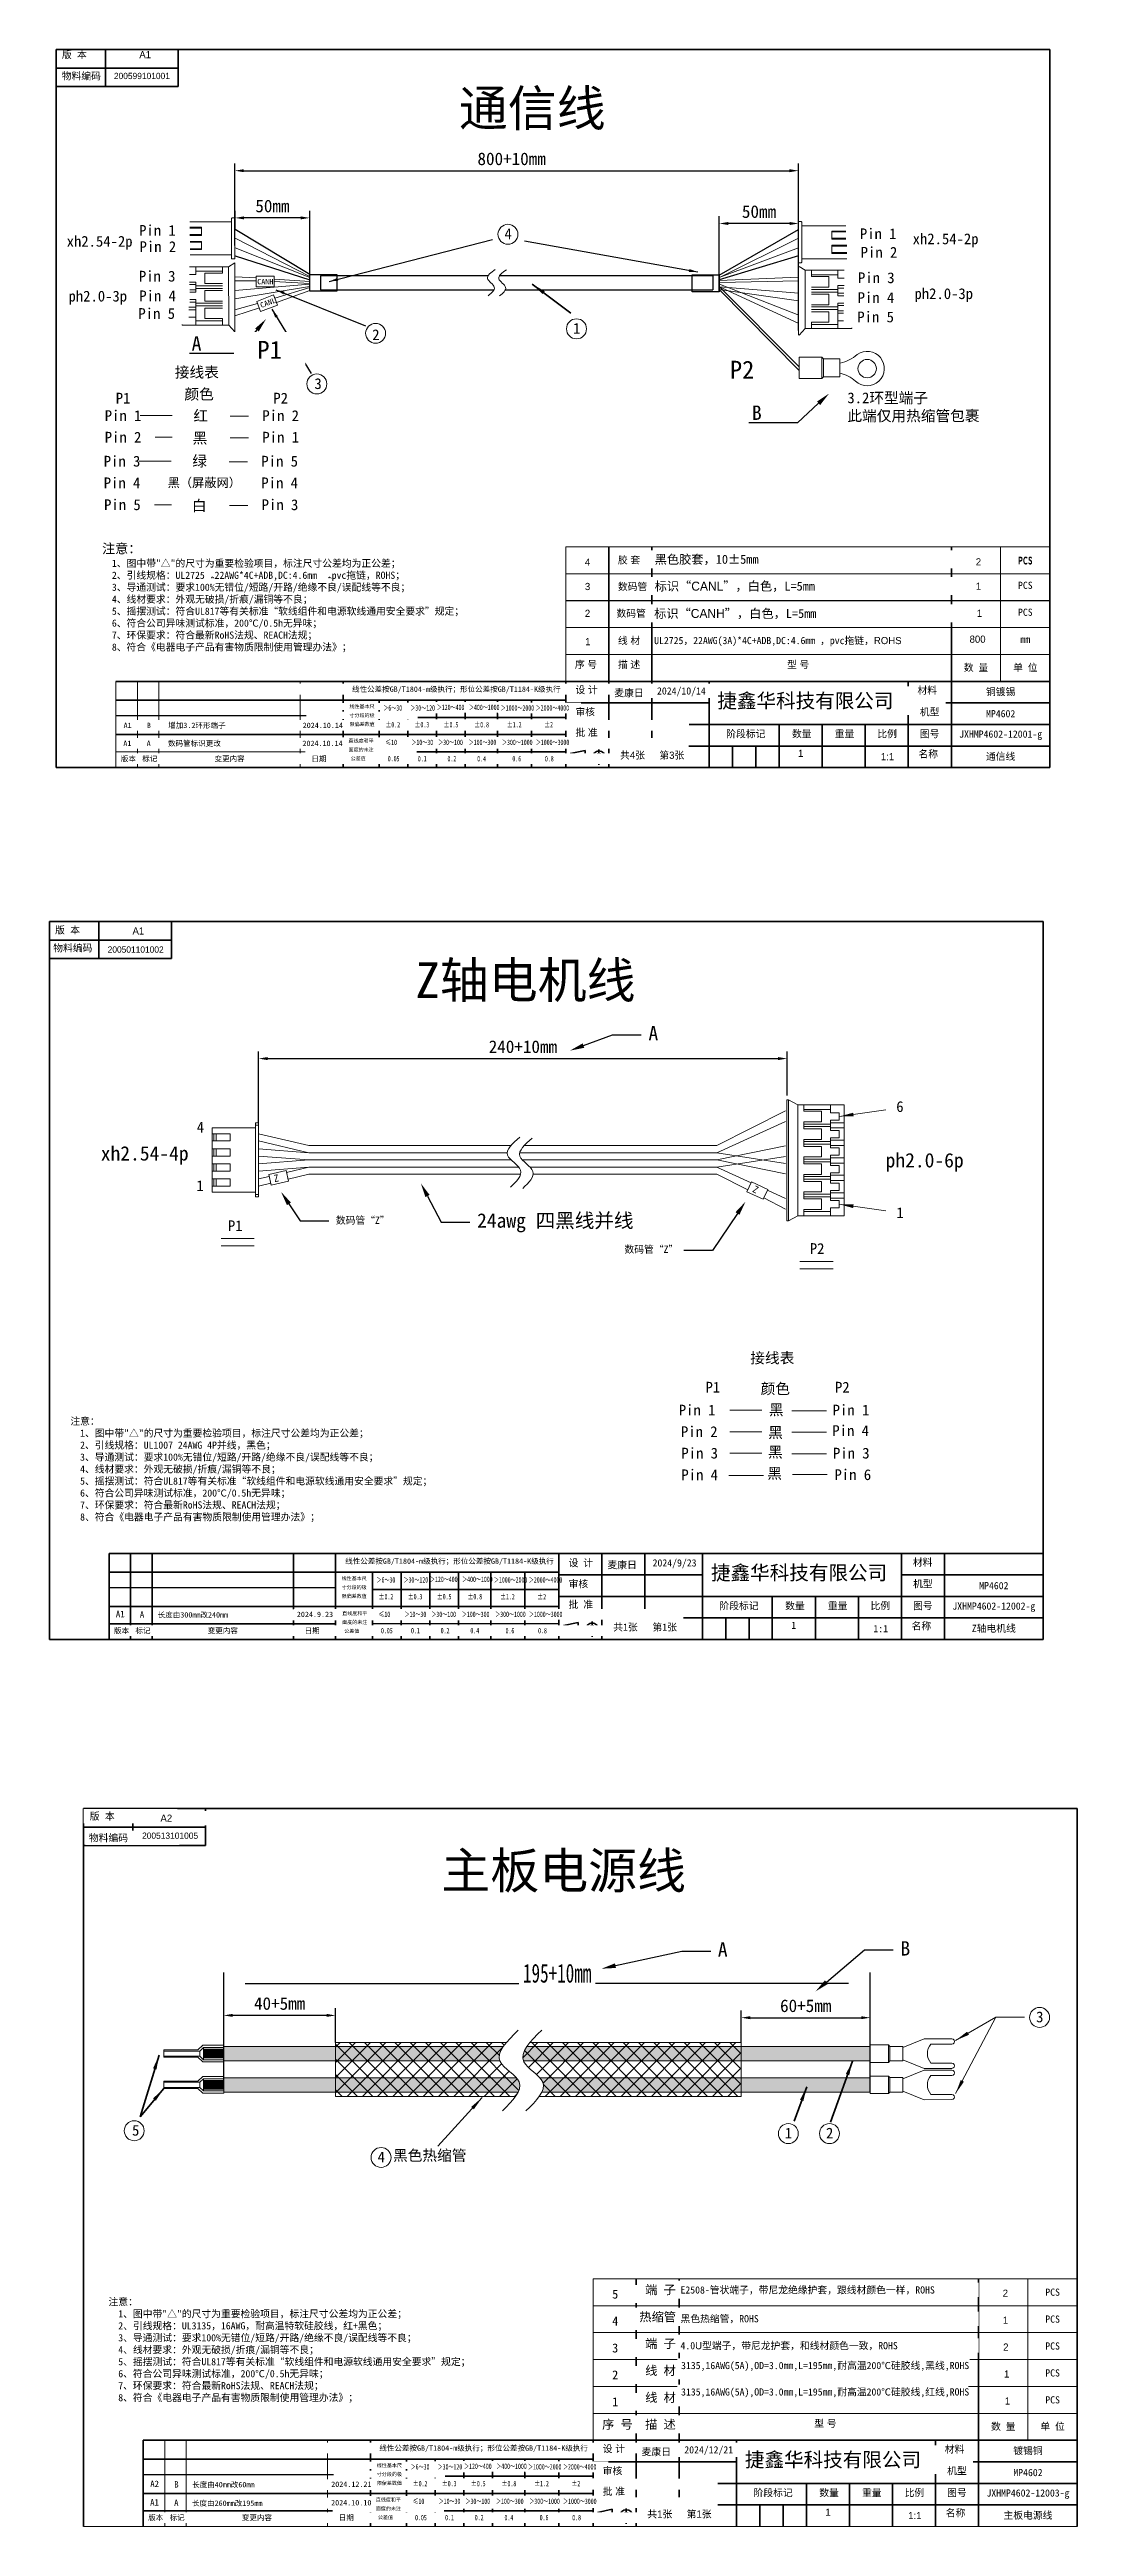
# Model space of a CAD drawing. Header units: millimetres. Extents: x 68 to 5666, y -2728 to 369.
# Drawn here: x 68 to 354, y -347 to 343 of the extents above; entities that cross this region are included whole.
import ezdxf
from ezdxf import colors
from ezdxf.entities.mleader import LeaderData, LeaderLine
from ezdxf.math import Vec2, Vec3

# ---------------------------------------------------------------- set-up
doc = ezdxf.new("R2010")
doc.units = ezdxf.units.MM
doc.header["$PDSIZE"] = -1
doc.layers.get('0').update_dxf_attribs({"lineweight": 18})
for name, color, linetype, lineweight in [('地线', 2, 'Continuous', 18), ('尺寸线层', 3, 'Continuous', 18), ('更新', 10, 'Continuous', 18), ('粗实线层', 7, 'Continuous', 35)]:
    doc.layers.add(name, color=color, linetype=linetype, lineweight=lineweight)
doc.styles.add('SLDTEXTSTYLE0', font='')
doc.styles.add('SLDTEXTSTYLE1', font='')
doc.styles.get("Standard").update_dxf_attribs({"font": 'simfang.ttf'})
doc.styles.add('标准', font='', dxfattribs={"width": 0.667})
doc.styles.get('SLDTEXTSTYLE0').set_extended_font_data('汉仪长仿宋体')
doc.styles.get('SLDTEXTSTYLE1').set_extended_font_data('汉仪长仿宋体')
doc.styles.get('标准').set_extended_font_data('宋体')
doc.dimstyles.new('ISO-25', dxfattribs={"dimtxt": 2.5, "dimasz": 2.5, "dimexe": 1.25, "dimexo": 0.625, "dimtad": 1, "dimtxsty": 'Standard', "dimcen": 2.5, "dimdle": 5, "dimadec": 0, "dimazin": 0, "dimtfac": 1, "dimtmove": 0, "dimatfit": 3, "dimfxl": 1, "dimarcsym": 0})
doc.dimstyles.new('标准', dxfattribs={"dimtxt": 3.5, "dimasz": 4, "dimexe": 2, "dimexo": 0, "dimtad": 1, "dimdsep": 46, "dimtxsty": '标准', "dimblk": '_CAXARROW', "dimcen": 0, "dimdle": 8, "dimazin": 2, "dimtfac": 0.707107, "dimtdec": 3, "dimtmove": 2, "dimatfit": 3, "dimfxl": 1, "dimfrac": 2, "dimtolj": 1, "dimarcsym": 1})

msp = doc.modelspace()

# ---------------------------------------------------------------- texts
at = {"color": 0}
msp.add_text('A2', height=1.8, rotation=0.8328799, dxfattribs=at).set_placement((95.5982, -336.1744))
at = {"color": 7, "linetype": 'Continuous', "lineweight": 35}
for s, insert, char_height, width, attachment_point, style in [(' 版  本', (70.2268, 342.3707), 2, 24.189751, 1, 'SLDTEXTSTYLE0'), ('A1', (94.1844, 342.3707), 2, 6.185596, 2, 'SLDTEXTSTYLE1'), ('物料编码', (70.9225, 336.429), 2, 26.865651, 1, 'SLDTEXTSTYLE0'), ('200599101001', (93.2691, 336.3061), 1.75, 6.185596, 2, 'SLDTEXTSTYLE1'), ('4', (216.752, 201.0257), 2, 12.591528, 1, 'SLDTEXTSTYLE0'), ('3', (216.752, 194.2321), 2, 12.591528, 1, 'SLDTEXTSTYLE0'), ('1', (325.7256, 194.3069), 2, 12.591528, 1, 'SLDTEXTSTYLE0'), ('2', (216.752, 186.7465), 2, 12.591528, 1, 'SLDTEXTSTYLE0'), ('{\\f汉仪长仿宋体|b0|i0|c134|p2;\\C256;数码管}', (225.5667, 186.7445), 2, 12.591528, 1, 'SLDTEXTSTYLE0'), ('1', (326.002, 186.7609), 2, 12.591528, 1, 'SLDTEXTSTYLE0'), ('线 材', (225.9625, 179.1446), 2, 12.591528, 1, 'SLDTEXTSTYLE0'), ('{\\C256;800}', (323.9934, 179.5575), 2, 12.591528, 1, 'SLDTEXTSTYLE0'), ('序 号', (213.9625, 172.4841), 2, 12.591528, 1, 'SLDTEXTSTYLE0'), ('1', (216.8197, 178.8567), 2, 12.591528, 1, 'SLDTEXTSTYLE0'), ('描 述', (225.9625, 172.4841), 2, 12.591528, 1, 'SLDTEXTSTYLE0'), ('型 号', (273.1148, 172.4841), 2, 12.591528, 1, 'SLDTEXTSTYLE0'), ('设 计', (214.1174, 165.449), 2, 12.591528, 1, 'SLDTEXTSTYLE0'), ('批 准', (214.1199, 153.5622), 2, 12.496249, 1, 'SLDTEXTSTYLE0'), ('阶段标记', (256.1648, 153.1925), 2, 20.265178, 1, 'SLDTEXTSTYLE0'), ('数量', (274.4859, 153.1925), 2, 9.645199, 1, 'SLDTEXTSTYLE0'), ('重量', (286.3976, 153.1925), 2, 9.549919, 1, 'SLDTEXTSTYLE0'), ('比例', (298.2828, 153.1925), 2, 9.066193, 1, 'SLDTEXTSTYLE0'), ('图号', (310.1298, 153.1925), 2, 9.410665, 1, 'SLDTEXTSTYLE0'), ('共4张', (226.5614, 147.2383), 2, 14.069252, 1, 'SLDTEXTSTYLE0'), ('第3张', (237.513, 147.2383), 2, 14.135734, 1, 'SLDTEXTSTYLE0'), ('1', (276.1824, 147.7606), 2, 0.833795, 1, 'SLDTEXTSTYLE1'), ('1:1', (301.1228, 146.8242), 2, 5.951293, 2, 'SLDTEXTSTYLE1'), ('名称', (309.7468, 147.5724), 2, 9.571907, 1, 'SLDTEXTSTYLE0'), (' 版  本', (68.3251, 98.5327), 2, 24.189751, 1, 'SLDTEXTSTYLE0'), ('A1', (92.2828, 98.2861), 2, 6.185596, 2, 'SLDTEXTSTYLE1'), ('物料编码', (68.5532, 93.5314), 2, 26.865651, 1, 'SLDTEXTSTYLE0'), ('200501101002', (91.5313, 92.976), 1.75, 6.185596, 2, 'SLDTEXTSTYLE1'), ('\\f宋体|b1|i0|c134|p2;＞30～120', (166.1915, -82.7165), 1.5, 11.89955, 1, '标准'), ('{\\f宋体|b1|i0|c134|p2;＞120～400}', (173.5633, -82.5559), 1.5, 14.735972, 1, '标准'), ('{\\f宋体|b1|i0|c134|p2;＞400～1000}', (182.5308, -82.5559), 1.5, 13.807291, 1, '标准'), ('{\\f宋体|b1|i0|c134|p2;＞1000～2000}', (191.3836, -82.7165), 1.5, 16.008585, 1, '标准'), ('{\\f宋体|b1|i0|c134|p2;＞2000～4000}', (201.1247, -82.7165), 1.5, 15.787228, 1, '标准'), ('\\f宋体|b1|i0|c134|p2;%%P0.2', (159.267, -87.3922), 1.5, 7.426159, 1, '标准'), ('{\\f宋体|b1|i0|c134|p2;%%P0.3}', (167.3833, -87.3922), 1.5, 7.97854, 1, '标准'), ('{\\f宋体|b1|i0|c134|p2;%%P0.5}', (175.489, -87.3922), 1.5, 7.254226, 1, '标准'), ('{\\f宋体|b1|i0|c134|p2;%%P0.8}', (184.0399, -87.3922), 1.5, 7.006246, 1, '标准'), ('{\\f宋体|b1|i0|c134|p2;%%P1.2}', (193.1225, -87.3922), 1.5, 8.131687, 1, '标准'), ('{\\f宋体|b1|i0|c134|p2;%%P2}', (203.4981, -87.3922), 1.5, 5.063755, 1, '标准'), ('{\\f宋体|b1|i0|c134|p2;≤10}', (159.2221, -92.3013), 1.5, 6.858214, 1, '标准'), ('{\\f宋体|b1|i0|c134|p2;＞10～30}', (166.4796, -92.3013), 1.5, 12.113414, 1, '标准'), ('\\f宋体|b1|i0|c134|p2;＞30～100', (173.9556, -92.3013), 1.5, 13.906719, 1, '标准'), ('{\\f宋体|b1|i0|c134|p2;＞100～300}', (182.4571, -92.3013), 1.5, 14.399144, 1, '标准'), ('{\\f宋体|b1|i0|c134|p2;＞300～1000}', (191.748, -92.3013), 1.5, 15.157929, 1, '标准'), ('{\\f宋体|b1|i0|c134|p2;＞1000～3000}', (201.1659, -92.3013), 1.5, 15.692238, 1, '标准'), ('{\\f宋体|b1|i0|c134|p2;0.05}', (159.9081, -96.8557), 1.5, 6.183302, 1, '标准'), ('{\\f宋体|b1|i0|c134|p2;0.1}', (168.2836, -96.8557), 1.5, 4.732202, 1, '标准'), ('{\\f宋体|b1|i0|c134|p2;0.2}', (176.5526, -96.8557), 1.5, 4.282491, 1, '标准'), ('{\\f宋体|b1|i0|c134|p2;0.4}', (184.8394, -96.8675), 1.5, 4.911743, 1, '标准'), ('{\\f宋体|b1|i0|c134|p2;0.6}', (194.6447, -96.8675), 1.5, 5.002164, 1, '标准'), ('{\\f宋体|b1|i0|c134|p2;0.8}', (203.716, -96.8675), 1.5, 5.012425, 1, '标准'), ('2', (333.2239, -281.1635), 2, 12.591528, 1, 'SLDTEXTSTYLE0'), ('1', (333.2497, -288.6635), 2, 12.591528, 1, 'SLDTEXTSTYLE0'), ('2', (333.353, -296.1635), 2, 12.591528, 1, 'SLDTEXTSTYLE0'), ('1', (333.6113, -303.6635), 2, 12.591528, 1, 'SLDTEXTSTYLE0'), ('型 号', (280.7241, -317.4362), 2, 12.591528, 1, 'SLDTEXTSTYLE0'), ('1', (333.8438, -311.1635), 2, 12.591528, 1, 'SLDTEXTSTYLE0'), ('设 计', (221.7268, -324.4713), 2, 12.591528, 1, 'SLDTEXTSTYLE0'), ('批 准', (221.7292, -336.358), 2, 12.496249, 1, 'SLDTEXTSTYLE0'), ('阶段标记', (263.7741, -336.7278), 2, 20.265178, 1, 'SLDTEXTSTYLE0'), ('数量', (282.0952, -336.7278), 2, 9.645199, 1, 'SLDTEXTSTYLE0'), ('重量', (294.0069, -336.7278), 2, 9.549919, 1, 'SLDTEXTSTYLE0'), ('比例', (305.8921, -336.7278), 2, 9.066193, 1, 'SLDTEXTSTYLE0'), ('图号', (317.7391, -336.7278), 2, 9.410665, 1, 'SLDTEXTSTYLE0'), ('共1张', (234.1708, -342.682), 2, 14.069252, 1, 'SLDTEXTSTYLE0'), ('第1张', (245.1224, -342.682), 2, 14.135734, 1, 'SLDTEXTSTYLE0'), ('1', (283.7917, -342.1597), 2, 0.833795, 1, 'SLDTEXTSTYLE1'), ('1:1', (308.7321, -343.096), 2, 5.951293, 2, 'SLDTEXTSTYLE1'), ('名称', (317.3562, -342.3478), 2, 9.571907, 1, 'SLDTEXTSTYLE0')]:
    msp.add_mtext(s, dxfattribs=dict(at, insert=insert, char_height=char_height, width=width, attachment_point=attachment_point, style=style))
at = {"lineweight": 35, "char_height": 10, "width": 148.542964, "attachment_point": 5, "bg_fill": 2}
for s, insert in [('{\\C1;通信线}', (202.0899, 325.8953)), ('{\\C1;Z轴电机线}', (200.1883, 83.0195)), ('{\\C1;主板电源线}', (210.8435, -165.0058))]:
    msp.add_mtext(s, dxfattribs=dict(at, insert=insert))
at = {"color": 2, "lineweight": 5, "char_height": 3, "width": 2.373922, "attachment_point": 1}
for s, insert in [('4', (194.3442, 292.9663)), ('1', (213.4525, 266.6309)), ('3', (342.5468, -203.6986)), ('5', (90.5222, -235.2677)), ('1', (272.5057, -236.0564)), ('2', (283.9741, -236.0564)), ('4', (158.9681, -242.7131))]:
    msp.add_mtext(s, dxfattribs=dict(at, insert=insert))
at = {"char_height": 1.5, "width": 5.012666, "attachment_point": 1}
for s, insert, rotation in [('CANH', (125.4127, 278.8946), 0.3594355), ('CANL', (126.0355, 272.2209), 19.9627484)]:
    msp.add_mtext(s, dxfattribs=dict(at, insert=insert, rotation=rotation))
at = {"color": 2, "insert": (157.4723, 264.8535), "char_height": 3, "width": 4.377417, "attachment_point": 1}
msp.add_mtext('2', dxfattribs=at)
at = {"lineweight": 5, "bg_fill": 2}
for s, insert, char_height, width, attachment_point in [('P2', (260.5841, 253.6129), 5, 14.886496, 5), ('Pin 1', (88.0195, 240.8206), 3, 14.886496, 5), ('{\\H1.33333x;注意：}\\P  1、图中带"△"的尺寸为重要检验项目，标注尺寸公差均为正公差；\\P  2、{\\C0;引线规格：\\f@FangSong|b0|i0|c134|p2;\\C256;UL2725，22AWG*4C+ADB,DC:4.6mm ，pvc\\fFangSong|b0|i0|c134|p2;拖链，ROHS\\C0;；\\P  3、导通测试：要求100%无错位/短路/开路/绝缘不良/误配线等不良；\\P  4、线材要求：外观无破损/折痕/漏铜等不良；\\P  5、摇摆测试：符合UL817等有关标准“软线组件和电源软线通用安全要求”规定；\\P  6、符合公司异味测试标准，200℃/0.5h无异味；\\P  7、环保要求：符合最新RoHS法规、REACH法规；\\P  8、符合《电器电子产品有害物质限制使用管理办法》；\\P }', (82.1804, 205.1399), 2, 106.970835, 1), ('注意：\\P  1、图中带"△"的尺寸为重要检验项目，{\\fFangSong|b0|i0|c134|p49;标注尺寸公差均为正公差}；\\P  2、{\\C0;引线规格：}UL3135，16AWG，耐高温特软硅胶线，红+黑色；\\P  3、导通测试：要求100%无错位/短路/开路/绝缘不良/误配线等不良；\\P  4、线材要求：外观无破损/折痕/漏铜等不良；\\P  5、摇摆测试：符合UL817等有关标准“软线组件和电源软线通用安全要求”规定；\\P  6、符合公司异味测试标准，200℃/0.5h无异味；\\P  7、环保要求：符合最新RoHS法规、REACH法规；\\P  8、符合《电器电子产品有害物质限制使用管理办法》；\\P ', (83.9557, -283.5625), 2, 106.970835, 1)]:
    msp.add_mtext(s, dxfattribs=dict(at, insert=insert, char_height=char_height, width=width, attachment_point=attachment_point))
at = {"lineweight": 5}
for s, insert, char_height, width, attachment_point in [('接线表', (108.5836, 252.7451), 3, 22.624948, 5), ('6', (304.5838, 48.3437), 3, 4.211248, 5), ('4', (109.5835, 42.622), 3, 4.609348, 5), ('1', (109.4814, 26.3218), 3, 4.609348, 5), ('P1', (119.2834, 15.1753), 3, 10.398426, 5), ('1', (304.5838, 18.7837), 3, 4.211248, 5), ('P2', (281.5004, 8.822), 3, 10.398426, 5), ('接线表', (269.0003, -21.8162), 3, 22.624948, 5), ('P1', (252.4278, -31.302), 3, 9.034429, 8), ('颜色', (269.8483, -30.3621), 3, 12.063761, 5), ('黑', (270.11, -36.2605), 3, 4.916638, 5), ('P2', (288.5199, -31.302), 3, 9.034429, 8), ('注意：\\P  1、图中带"△"的尺寸为重要检验项目，标注尺寸公差均为正公差；\\P  2、{\\C0;引线规格：}UL1007 24AWG 4P并线，黑色{\\C0;；}\\P  3、导通测试：要求100%无错位/短路/开路/绝缘不良/误配线等不良；\\P  4、线材要求：外观无破损/折痕/漏铜等不良；\\P  5、摇摆测试：符合UL817等有关标准“软线组件和电源软线通用安全要求”规定；\\P  6、符合公司异味测试标准，200℃/0.5h无异味；\\P  7、环保要求：符合最新RoHS法规、REACH法规；\\P  8、符合《电器电子产品有害物质限制使用管理办法》；\\P ', (73.3188, -38.2632), 2, 106.970835, 1), ('Pin 1', (248.0443, -36.1779), 3, 10.420427, 5), ('Pin 2', (248.6356, -42.1839), 3, 16.618887, 5), ('黑', (269.9044, -42.5832), 3, 4.916638, 5), ('Pin 4', (290.8466, -41.895), 3, 13.687839, 5), ('Pin 1', (290.9322, -36.1779), 3, 13.859076, 5), ('Pin 3', (248.764, -48.1899), 3, 16.362032, 5), ('黑', (269.853, -48.032), 3, 4.916638, 5), ('Pin 3', (291.0178, -48.1899), 3, 14.030312, 5), ('Pin 4', (248.764, -54.1959), 3, 16.362032, 5), ('黑', (269.6474, -53.9435), 3, 4.916638, 5), ('Pin 6', (291.4459, -54.1959), 3, 14.886496, 5), ('黑色热缩管', (163.2814, -242.266), 3, 42.205327, 1)]:
    msp.add_mtext(s, dxfattribs=dict(at, insert=insert, char_height=char_height, width=width, attachment_point=attachment_point))
at = {"insert": (289.9339, 247.2752), "char_height": 3, "width": 74.371886, "attachment_point": 1}
msp.add_mtext('3.2环型端子\\P此端仅用热缩管包裹', dxfattribs=at)
at = {"lineweight": 35, "char_height": 2}
for s, insert, width, attachment_point in [('PCS', (339.5336, 200.5273), 13.747168, 5), ('PCS', (339.5336, 200.3394), 13.747168, 5), ('PCS', (339.5336, 193.5458), 13.747168, 5), ('PCS', (339.5336, 186.0458), 13.747168, 5), ('UL2725，22AWG(3A)*4C+ADB,DC:4.6mm ，pvc拖链，{\\f汉仪长仿宋体|b0|i0|c134|p2;ROHS}', (236.0569, 179.1765), 94.700031, 1), ('mm', (339.5336, 178.5315), 13.747168, 5), ('数 量', (325.785, 170.5417), 13.75, 5), ('单 位', (339.5321, 170.5417), 13.75, 5), ('铜镀锡', (332.66, 163.7917), 27.5, 5), ('MP4602', (332.66, 157.7917), 27.5, 5), ('JXHMP4602-12001-g', (332.66, 151.7917), 27.5, 5), ('通信线', (332.66, 145.7917), 27.5, 5), ('麦康日', (227.1467, -79.394), 12, 5), ('MP4602', (330.7583, -85.0841), 27.5, 5), ('JXHMP4602-12002-g', (330.7583, -91.0841), 27.5, 5), ('Z轴电机线', (330.7583, -97.0841), 27.5, 5), ('PCS', (347.1429, -281.8786), 13.747168, 5), ('PCS', (347.1429, -289.3786), 13.747168, 5), ('PCS', (347.1429, -296.8786), 13.747168, 5), ('PCS', (347.1429, -304.3786), 13.747168, 5), ('PCS', (347.1429, -311.8786), 13.747168, 5), ('数 量', (333.3943, -319.3786), 13.75, 5), ('单 位', (347.1415, -319.3786), 13.75, 5), ('镀锡铜', (340.2693, -326.1286), 27.5, 5), ('MP4602', (340.2693, -332.1286), 27.5, 5), ('JXHMP4602-12003-g', (340.2693, -338.1286), 27.5, 5), ('主板电源线', (340.2693, -344.1286), 27.5, 5)]:
    msp.add_mtext(s, dxfattribs=dict(at, insert=insert, width=width, attachment_point=attachment_point))
at = {"color": 3, "lineweight": 5, "insert": (311.473, 32.8443), "char_height": 4, "width": 22.529782, "attachment_point": 5, "bg_fill": 2}
msp.add_mtext('ph2.0-6p', dxfattribs=at)
at = {"color": 2, "lineweight": 5, "char_height": 2, "attachment_point": 1}
for insert, rotation in [((129.871, 29.2785), 11.0767087), ((264.207, 26.4861), 333.1045157)]:
    msp.add_mtext('Z', dxfattribs=dict(at, insert=insert, rotation=rotation))
at = {"color": 0, "linetype": 'Continuous', "lineweight": 35, "char_height": 1, "width": 30, "attachment_point": 2}
for s, insert in [('线性基本尺', (152.4256, -82.5566)), ('寸分段的极', (152.429, -85.0261)), ('限偏差数值', (152.429, -87.4955)), ('直线度和平', (152.6077, -92.2846)), ('面度的未注', (152.6077, -94.7541)), ('公差值', (151.788, -97.2235))]:
    msp.add_mtext(s, dxfattribs=dict(at, insert=insert))
at = {"color": 7, "linetype": 'Continuous', "lineweight": 35, "insert": (179.0126, -77.4953), "char_height": 1.5, "width": 102.418669, "attachment_point": 2}
msp.add_mtext('线性公差按GB/T1804-m级执行；形位公差按GB/T1184-K级执行', dxfattribs=at)
at = {"color": 7, "linetype": 'Continuous', "lineweight": 90, "insert": (158.6685, -82.7165), "char_height": 1.5, "width": 10.183513, "attachment_point": 1, "style": '标准'}
msp.add_mtext('\\f宋体|b1|i0|c134|p2;＞6～30', dxfattribs=at)
at = {"color": 7, "linetype": 'Continuous', "lineweight": 35, "line_spacing_factor": 2.5}
for s, insert, char_height, width, attachment_point in [('设 计', (212.2158, -77.7367), 2, 12.591528, 1), ('2024/9/23', (241.7596, -77.7367), 2, 27.117959, 2), ('捷鑫华科技有限公司', (251.9074, -79.4701), 4, 61.63028, 1), (' 材料', (306.831, -77.5539), 2, 12.899354, 1), ('批 准', (212.2182, -89.3135), 2, 12.496249, 1), ('审核', (212.2182, -83.5778), 2, 9.491286, 1), ('阶段标记', (254.2632, -89.6833), 2, 20.265178, 1), ('数量', (272.5842, -89.6833), 2, 9.645199, 1), ('重量', (284.4959, -89.6833), 2, 9.549919, 1), ('比例', (296.3812, -89.6833), 2, 9.066193, 1), ('机型', (308.2281, -83.5778), 2, 9.769795, 1), ('图号', (308.2281, -89.6833), 2, 9.410665, 1), ('共1张', (224.6598, -95.6375), 2, 14.069252, 1), ('第1张', (235.6114, -95.6375), 2, 14.135734, 1), ('1', (274.2807, -95.1152), 2, 0.833795, 1), ('1:1', (299.2211, -96.0515), 2, 5.951293, 2), ('名称', (307.8452, -95.3033), 2, 9.571907, 1)]:
    msp.add_mtext(s, dxfattribs=dict(at, insert=insert, char_height=char_height, width=width, attachment_point=attachment_point))

# ---------------------------------------------------------------- blocks, each defined once
blk = doc.blocks.new('*D1106')
at = {"layer": 'Defpoints', "color": 0}
for p in [(273.12, 61.73), (273.12, 51.43), (125.81, 43.81)]:
    blk.add_point(p, dxfattribs=at)
at = {"layer": '尺寸线层', "color": 0, "lineweight": -2}
for p, q in [((125.81, 43.81), (125.81, 63.73)), ((273.12, 51.43), (273.12, 63.73)), ((128.31, 61.73), (270.62, 61.73))]:
    blk.add_line(p, q, dxfattribs=at)
at = {"layer": '尺寸线层', "color": 0}
for points in [[(128.31, 62.15), (128.31, 61.31), (125.81, 61.73)], [(270.62, 61.31), (270.62, 62.15), (273.12, 61.73)]]:
    blk.add_solid(points, dxfattribs=at)
at = {"layer": '尺寸线层', "color": 0, "insert": (199.47, 65.02), "char_height": 3.5, "attachment_point": 5}
blk.add_mtext('\\A1;240+10mm', dxfattribs=at)
blk = doc.blocks.new('*D1114')
at = {"layer": 'Defpoints', "color": 0}
for p in [(296.28, -195.87), (116.07, -224.17), (296.28, -226.14)]:
    blk.add_point(p, dxfattribs=at)
at = {"layer": '尺寸线层', "color": 0, "lineweight": -2}
for p, q in [((116.07, -224.17), (116.07, -192.87)), ((296.28, -226.14), (296.28, -192.87)), ((122.07, -195.87), (198.37, -195.87)), ((290.28, -195.87), (219.69, -195.87))]:
    blk.add_line(p, q, dxfattribs=at)
at = {"layer": '尺寸线层', "color": 0, "lineweight": 35, "insert": (209.03, -193.06), "char_height": 5.25, "attachment_point": 5, "style": '标准', "bg_fill": 3, "box_fill_scale": 1.1, "bg_fill_color": 257, "bg_fill_transparency": 0}
blk.add_mtext('\\A1;195+10mm', dxfattribs=at)
blk = doc.blocks.new('_CAXARROW')
blk = doc.blocks.new('*X1107')
at = {"layer": '粗实线层'}
blk.add_hatch(color=256, dxfattribs=at).paths.add_polyline_path([(12.33, 13.57), (9.27, 10.94), (10.01, 10.27)], flags=0)
blk.add_line((0, 0), (12.33, 13.57), dxfattribs=at)
blk = doc.blocks.new('*X1108')
at = {"layer": '尺寸线层', "lineweight": 5}
blk.add_hatch(color=0, dxfattribs=at).paths.add_polyline_path([(257.25, -79.18), (260.46, -76.74), (260.97, -77.61)], flags=0)
at = {"layer": '尺寸线层', "color": 0, "lineweight": 5}
for p, q in [((257.25, -79.18), (268.5, -72.65)), ((268.5, -72.65), (274.71, -72.65)), ((274.71, -72.65), (274.28, -72.65))]:
    blk.add_line(p, q, dxfattribs=at)
blk = doc.blocks.new('*X1109')
at = {"layer": '尺寸线层', "lineweight": 5}
blk.add_hatch(color=0, dxfattribs=at).paths.add_polyline_path([(257.28, -93.97), (258.7, -90.2), (259.59, -90.66)], flags=0)
at = {"layer": '尺寸线层', "color": 0, "lineweight": 5}
for p, q in [((257.28, -93.97), (268.52, -72.65)), ((268.52, -72.65), (273.48, -72.65)), ((273.48, -72.65), (276.48, -72.65))]:
    blk.add_line(p, q, dxfattribs=at)
blk = doc.blocks.new('*X1110')
at = {"layer": '粗实线层'}
blk.add_hatch(color=256, dxfattribs=at).paths.add_polyline_path([(3.53, 9.51), (1.67, 5.94), (2.61, 5.59)], flags=0)
blk.add_line((0, 0), (3.53, 9.51), dxfattribs=at)
blk = doc.blocks.new('*X1111')
at = {"layer": '粗实线层'}
blk.add_hatch(color=256, dxfattribs=at).paths.add_polyline_path([(5.3, 17.12), (3.64, 13.45), (4.6, 13.16)], flags=0)
blk.add_line((0, 0), (5.3, 17.12), dxfattribs=at)
blk = doc.blocks.new('*X1112')
at = {"layer": '粗实线层'}
blk.add_hatch(color=256, dxfattribs=at).paths.add_polyline_path([(6.6, 7.82), (3.63, 5.09), (4.4, 4.44)], flags=0)
blk.add_line((0, 0), (6.6, 7.82), dxfattribs=at)
blk = doc.blocks.new('*X1113')
at = {"layer": '粗实线层'}
blk.add_hatch(color=256, dxfattribs=at).paths.add_polyline_path([(13.86, -11.62), (11.12, -8.67), (10.48, -9.43)], flags=0)
blk.add_line((0, 0), (13.86, -11.62), dxfattribs=at)
blk = doc.blocks.new('*D1146')
at = {"layer": 'Defpoints', "color": 0}
for p in [(276.29, 309.04), (119.18, 288.17), (276.29, 283.42)]:
    blk.add_point(p, dxfattribs=at)
at = {"layer": '尺寸线层', "color": 0, "lineweight": -2}
for p, q in [((119.18, 288.17), (119.18, 311.04)), ((276.29, 283.42), (276.29, 311.04)), ((121.68, 309.04), (273.79, 309.04))]:
    blk.add_line(p, q, dxfattribs=at)
at = {"layer": '尺寸线层', "color": 0}
for points in [[(121.68, 309.46), (121.68, 308.62), (119.18, 309.04)], [(273.79, 308.62), (273.79, 309.46), (276.29, 309.04)]]:
    blk.add_solid(points, dxfattribs=at)
at = {"layer": '尺寸线层', "color": 0, "insert": (196.34, 312.33), "char_height": 3.5, "attachment_point": 5}
blk.add_mtext('\\A1;800+10mm', dxfattribs=at)
blk = doc.blocks.new('*X1145')
at = {"layer": '粗实线层'}
blk.add_hatch(color=256, dxfattribs=at).paths.add_polyline_path([(-10.8, 8.13), (-7.9, 5.32), (-7.3, 6.12)], flags=0)
blk.add_line((0, 0), (-10.8, 8.13), dxfattribs=at)
blk = doc.blocks.new('1')
blk.add_line((659.9, -741.34), (659.9, -752.77))
at = {"color": 0, "lineweight": 0}
for points in [[(644.99, -742.46), (658.94, -742.46)], [(644.99, -743.94), (644.99, -742.46)], [(644.99, -751.65), (644.99, -743.94)], [(644.99, -743.94), (650.61, -743.94), (650.61, -746.21)], [(650.61, -744.19), (644.99, -744.19)], [(645.7, -745.97), (645.7, -744.19)], [(646.26, -745.97), (646.26, -744.19)], [(658.94, -741.58), (658.96, -741.49), (659.02, -741.41), (659.09, -741.36), (659.18, -741.34), (659.9, -741.34)], [(658.94, -752.53), (658.94, -741.58)], [(650.61, -745.97), (644.99, -745.97)], [(650.61, -746.21), (644.99, -746.21)], [(650.61, -750.17), (650.61, -747.9), (644.99, -747.9)], [(650.61, -748.15), (644.99, -748.15)], [(650.61, -749.93), (644.99, -749.93)], [(650.61, -750.17), (644.99, -750.17)], [(644.99, -751.65), (658.94, -751.65)], [(645.7, -749.93), (645.7, -748.15)], [(646.26, -749.93), (646.26, -748.15)], [(659.9, -752.77), (659.18, -752.77), (659.09, -752.75), (659.02, -752.7), (658.96, -752.62), (658.94, -752.53)]]:
    blk.add_lwpolyline(points, dxfattribs=at)
blk = doc.blocks.new('1111')
for p, q in [((817.07, -753.85), (817.07, -772.99)), ((817.17, -753.85), (818.92, -754.89)), ((818.92, -754.89), (818.88, -771.14)), ((831.86, -754.89), (831.86, -771.14)), ((818.88, -771.14), (817.17, -772.99)), ((831.86, -771.14), (818.88, -771.14)), ((820.64, -769.36), (820.64, -771.14)), ((830.47, -766.87), (830.47, -768.92))]:
    blk.add_line(p, q)
at = {"lineweight": 5}
for points in [[(831.86, -754.89), (818.92, -754.89)], [(825.52, -756.66), (820.64, -756.66), (820.64, -754.89)], [(820.64, -756.15), (828.02, -756.15)], [(820.64, -759.6), (825.52, -759.6), (825.52, -756.66)], [(828.02, -759.16), (830.47, -759.16), (830.47, -757.1), (828.02, -757.1)], [(820.64, -760.2), (828.02, -760.2)], [(820.64, -760.94), (828.02, -760.94)], [(825.52, -761.55), (820.64, -761.55)], [(820.64, -764.48), (825.52, -764.48)], [(820.64, -765.09), (828.02, -765.09)], [(825.52, -764.48), (825.52, -761.55)], [(828.02, -759.84), (831.86, -759.84)], [(828.02, -761.3), (831.86, -761.3)], [(828.02, -764.04), (830.47, -764.04), (830.47, -761.99), (828.02, -761.99)], [(828.02, -764.72), (831.86, -764.72)], [(820.64, -765.82), (828.02, -765.82)], [(825.52, -766.43), (820.64, -766.43)], [(820.64, -769.36), (825.52, -769.36)], [(820.64, -769.97), (828.02, -769.97)], [(825.52, -769.36), (825.52, -766.43)], [(828.02, -766.18), (831.86, -766.18)], [(830.47, -766.87), (828.02, -766.87)], [(828.02, -768.92), (830.47, -768.92)]]:
    blk.add_lwpolyline(points, dxfattribs=at)
blk = doc.blocks.new('*X1147')
at = {"layer": '粗实线层', "lineweight": 5}
blk.add_hatch(color=256, dxfattribs=at).paths.add_polyline_path([(-13.01, 1.86), (-9.12, 0.8), (-8.98, 1.79)], flags=0)
blk.add_line((0, 0), (-13.01, 1.86), dxfattribs=at)
blk = doc.blocks.new('*D1152')
at = {"layer": 'Defpoints', "color": 0}
for p in [(254.23, 294.34), (254.23, 275.34), (276.35, 264.56)]:
    blk.add_point(p, dxfattribs=at)
at = {"layer": '尺寸线层', "color": 0, "lineweight": -2}
for p, q in [((254.23, 275.34), (254.23, 296.34)), ((273.85, 294.34), (256.73, 294.34)), ((276.35, 264.56), (276.35, 296.34))]:
    blk.add_line(p, q, dxfattribs=at)
at = {"layer": '尺寸线层', "color": 0}
for points in [[(256.73, 294.76), (256.73, 293.92), (254.23, 294.34)], [(273.85, 293.92), (273.85, 294.76), (276.35, 294.34)]]:
    blk.add_solid(points, dxfattribs=at)
at = {"layer": '尺寸线层', "color": 0, "insert": (265.29, 297.63), "char_height": 3.5, "attachment_point": 5}
blk.add_mtext('\\A1;50mm', dxfattribs=at)
blk = doc.blocks.new('*D1153')
at = {"layer": 'Defpoints', "color": 0}
for p in [(119.25, 295.9), (119.25, 292.62), (140.04, 280.16)]:
    blk.add_point(p, dxfattribs=at)
at = {"layer": '尺寸线层', "color": 0, "lineweight": -2}
for p, q in [((119.25, 292.62), (119.25, 297.9)), ((140.04, 280.16), (140.04, 297.9)), ((137.54, 295.9), (121.75, 295.9))]:
    blk.add_line(p, q, dxfattribs=at)
at = {"layer": '尺寸线层', "color": 0}
for points in [[(121.75, 296.32), (121.75, 295.48), (119.25, 295.9)], [(137.54, 295.48), (137.54, 296.32), (140.04, 295.9)]]:
    blk.add_solid(points, dxfattribs=at)
at = {"layer": '尺寸线层', "color": 0, "insert": (129.65, 299.19), "char_height": 3.5, "attachment_point": 5}
blk.add_mtext('\\A1;50mm', dxfattribs=at)
blk = doc.blocks.new('*D1156')
at = {"layer": 'Defpoints', "color": 0}
for p in [(296.28, -205.42), (260.34, -212.35), (296.28, -212.35)]:
    blk.add_point(p, dxfattribs=at)
at = {"layer": '更新', "color": 0, "lineweight": -2}
for p, q in [((260.34, -212.35), (260.34, -203.42)), ((262.84, -205.42), (293.78, -205.42)), ((296.28, -212.35), (296.28, -203.42))]:
    blk.add_line(p, q, dxfattribs=at)
at = {"layer": '更新', "color": 0}
for points in [[(262.84, -205), (262.84, -205.84), (260.34, -205.42)], [(293.78, -205.84), (293.78, -205), (296.28, -205.42)]]:
    blk.add_solid(points, dxfattribs=at)
at = {"layer": '更新', "color": 0, "insert": (278.31, -202.12), "char_height": 3.5, "attachment_point": 5}
blk.add_mtext('\\A1;60+5mm', dxfattribs=at)
blk = doc.blocks.new('*D1157')
at = {"layer": 'Defpoints', "color": 0}
for p in [(116.07, -204.78), (116.07, -208.52), (147.25, -212.35)]:
    blk.add_point(p, dxfattribs=at)
at = {"layer": '更新', "color": 0, "lineweight": -2}
for p, q in [((116.07, -208.52), (116.07, -202.78)), ((144.75, -204.78), (118.57, -204.78)), ((147.25, -212.35), (147.25, -202.78))]:
    blk.add_line(p, q, dxfattribs=at)
at = {"layer": '更新', "color": 0}
for points in [[(118.57, -204.36), (118.57, -205.2), (116.07, -204.78)], [(144.75, -205.2), (144.75, -204.36), (147.25, -204.78)]]:
    blk.add_solid(points, dxfattribs=at)
at = {"layer": '更新', "color": 0, "insert": (131.66, -201.49), "char_height": 3.5, "attachment_point": 5}
blk.add_mtext('\\A1;40+5mm', dxfattribs=at)

# ---------------------------------------------------------------- dimensions: what is measured, and where the dimension line sits
at = {"layer": '尺寸线层'}
for base, p1, p2, picture, middle in [((119.2545, 295.9001), (140.0439, 280.164), (119.2545, 292.6244), '*D1153', (129.6492, 299.1941)), ((254.229, 294.3398), (276.348, 264.5602), (254.229, 275.338), '*D1152', (265.2885, 297.6338))]:
    dim = msp.add_linear_dim(base=base, p1=p1, p2=p2, text='50mm', dimstyle='ISO-25', override={"dimtxt": 3.5, "dimexe": 2, "dimexo": 0, "dimgap": 1.524, "dimtih": 1, "dimtoh": 1, "dimzin": 0, "dimtxsty": 'Standard', "dimadec": 2, "dimtolj": 1}, dxfattribs=at)
    dim.commit()
    dim.dimension.update_dxf_attribs({"geometry": picture, "text_midpoint": middle})
dim = msp.add_linear_dim(base=(273.1207, 61.7303), p1=(125.8111, 43.812), p2=(273.1207, 51.4262), text='240+10mm', dimstyle='ISO-25', override={"dimtxt": 3.5, "dimexe": 2, "dimexo": 0, "dimgap": 1.524, "dimtih": 1, "dimtoh": 1, "dimzin": 0, "dimtxsty": 'Standard', "dimadec": 2, "dimtolj": 1}, dxfattribs=at)
dim.commit()
dim.dimension.update_dxf_attribs({"geometry": '*D1106', "text_midpoint": (199.4659, 61.7303), "dimtype": 160})

# ---------------------------------------------------------------- linework, layer by layer
at = {"color": 7, "linetype": 'Continuous', "lineweight": 25}
for p, q in [((83.16, 342.7917), (69.41, 342.7917)), ((69.41, 342.7917), (69.41, 337.6178)), ((83.16, 342.7917), (83.16, 337.6178)), ((83.16, 337.6178), (69.41, 337.6178)), ((149.41, 157.1917), (86.0107, 157.1917)), ((81.2583, 99.9159), (67.5083, 99.9159)), ((67.5083, 99.9159), (67.5083, 94.7421)), ((81.2583, 99.9159), (81.2583, 94.7421)), ((81.2583, 94.7421), (67.5083, 94.7421)), ((147.2544, -85.6841), (84.1091, -85.6841)), ((209.5083, -95.7053), (157.5083, -95.7053)), ((84.1091, -100.0841), (147.5083, -100.0841)), ((90.7693, -147.1286), (77.0193, -147.1286)), ((77.0193, -147.1286), (77.0193, -152.3024)), ((90.7693, -147.1286), (90.7693, -152.3024)), ((90.7693, -152.3024), (77.0193, -152.3024)), ((157.0193, -332.7286), (93.62, -332.7286))]:
    msp.add_line(p, q, dxfattribs=at)
at = {"color": 7, "linetype": 'Continuous', "lineweight": 35}
for p, q in [((69.41, 342.7917), (346.41, 342.7917)), ((69.41, 342.7917), (69.41, 142.7917)), ((83.16, 342.7917), (83.16, 332.4726)), ((103.4031, 342.7917), (103.4031, 332.4726)), ((346.41, 342.7917), (346.41, 142.7917)), ((69.41, 337.6178), (103.4031, 337.6178)), ((69.41, 332.4726), (103.4031, 332.4726)), ((223.41, 204.2773), (223.41, 142.7917)), ((235.41, 204.2773), (235.41, 148.7917)), ((318.91, 204.2773), (318.91, 142.7917)), ((211.41, 166.7917), (86.0107, 166.7917)), ((149.41, 142.7917), (149.41, 166.7917)), ((149.41, 166.7917), (149.41, 142.7917)), ((211.41, 166.7917), (211.41, 142.7917)), ((211.41, 166.7917), (308.1984, 166.7917)), ((211.41, 166.7917), (211.41, 142.7917)), ((224.6984, 166.7917), (212.6984, 166.7917)), ((251.41, 166.7917), (251.41, 142.7917)), ((306.91, 166.7917), (306.91, 142.7917)), ((308.1984, 166.7917), (346.472, 166.7917)), ((211.41, 161.5705), (86.0107, 161.5705)), ((159.41, 142.7917), (159.41, 161.5705)), ((167.41, 161.5705), (167.41, 142.7917)), ((175.41, 142.7917), (175.41, 161.5705)), ((183.41, 142.7917), (183.41, 161.5705)), ((192.41, 142.7917), (192.41, 161.5705)), ((201.91, 161.5705), (201.91, 142.7917)), ((251.41, 160.7917), (211.41, 160.7917)), ((306.91, 160.7917), (346.41, 160.7917)), ((149.41, 151.9705), (86.0107, 151.9705)), ((159.41, 156.7705), (211.41, 156.7705)), ((211.41, 154.7917), (346.41, 154.7917)), ((270.91, 142.7917), (270.91, 154.7917)), ((282.91, 154.7917), (282.91, 142.7917)), ((294.91, 154.7917), (294.91, 142.7917)), ((211.41, 147.1705), (159.41, 147.1705)), ((217.3564, 145.6879), (211.3517, 145.6879)), ((251.41, 148.7917), (211.41, 148.7917)), ((212.6901, 146.6817), (216.7961, 147.5665)), ((212.6901, 146.6817), (212.6901, 144.6516)), ((216.7961, 147.5665), (216.7961, 144.0699)), ((223.7724, 145.6879), (218.9401, 145.6879)), ((220.6901, 147.7885), (220.6901, 143.5163)), ((346.41, 148.7917), (251.41, 148.7917)), ((257.91, 142.7917), (257.91, 148.7917)), ((264.41, 148.7917), (264.41, 142.7917)), ((216.7961, 144.0699), (212.6901, 144.6516)), ((67.5083, 99.9159), (344.5083, 99.9159)), ((67.5083, 99.9159), (67.5083, -100.0841)), ((81.2583, 99.9159), (81.2583, 89.5968)), ((101.5015, 99.9159), (101.5015, 89.5968)), ((344.5083, 99.9159), (344.5083, -100.0841)), ((67.5083, 94.7421), (101.5015, 94.7421)), ((67.5083, 89.5968), (101.5015, 89.5968)), ((84.1091, -76.0841), (84.1091, -100.0841)), ((209.5083, -76.0841), (84.1091, -76.0841)), ((209.5083, -81.3053), (84.1091, -81.3053)), ((90.1091, -76.0841), (90.1091, -100.0841)), ((96.1091, -76.0841), (96.1091, -100.0841)), ((135.5226, -76.0841), (135.5226, -100.0841)), ((147.2544, -76.0841), (147.2544, -100.0841)), ((157.5083, -100.0841), (157.5083, -81.3053)), ((165.5083, -81.3053), (165.5083, -100.0841)), ((173.5083, -100.0841), (173.5083, -81.3053)), ((181.5083, -100.0841), (181.5083, -81.3053)), ((190.5083, -100.0841), (190.5083, -81.3053)), ((200.0083, -81.3053), (200.0083, -100.0841)), ((209.5083, -76.0841), (209.5083, -100.0841)), ((209.5083, -76.0841), (306.2968, -76.0841)), ((209.5083, -76.0841), (209.5083, -100.0841)), ((249.5083, -82.0841), (209.5083, -82.0841)), ((222.7968, -76.0841), (210.7968, -76.0841)), ((221.5083, -76.0841), (221.5083, -100.0841)), ((233.5083, -76.0841), (233.5083, -94.0841)), ((249.5083, -76.0841), (249.5083, -100.0841)), ((305.0083, -76.0841), (305.0083, -100.0841)), ((305.0083, -82.0841), (344.5083, -82.0841)), ((306.2968, -76.0841), (344.5704, -76.0841)), ((317.0083, -76.0841), (317.0083, -100.0841)), ((157.5083, -86.1053), (209.5083, -86.1053)), ((209.5083, -88.0841), (344.5083, -88.0841)), ((269.0083, -100.0841), (269.0083, -88.0841)), ((281.0083, -88.0841), (281.0083, -100.0841)), ((293.0083, -88.0841), (293.0083, -100.0841)), ((147.5083, -90.9053), (84.1091, -90.9053)), ((147.2544, -95.7053), (84.1091, -95.7053)), ((147.5083, -90.9053), (209.5083, -90.9053)), ((249.5083, -94.0841), (209.5083, -94.0841)), ((210.7884, -96.1941), (214.8945, -95.3093)), ((210.7884, -96.1941), (210.7884, -98.2242)), ((214.8945, -95.3093), (214.8945, -98.8058)), ((218.7884, -95.0873), (218.7884, -99.3594)), ((344.5083, -94.0841), (249.5083, -94.0841)), ((256.0083, -100.0841), (256.0083, -94.0841)), ((262.5083, -94.0841), (262.5083, -100.0841)), ((67.5083, -100.0841), (344.5083, -100.0841)), ((215.4548, -97.1879), (209.4501, -97.1879)), ((214.8945, -98.8058), (210.7884, -98.2242)), ((221.8708, -97.1879), (217.0384, -97.1879)), ((77.0193, -147.1286), (354.0193, -147.1286)), ((77.0193, -147.1286), (77.0193, -347.1286)), ((90.7693, -147.1286), (90.7693, -157.4477)), ((111.0125, -147.1286), (111.0125, -157.4477)), ((354.0193, -147.1286), (354.0193, -347.1286)), ((77.0193, -152.3024), (111.0125, -152.3024)), ((77.0193, -157.4477), (111.0125, -157.4477)), ((231.0193, -278.1286), (231.0193, -347.1286)), ((243.0193, -278.1286), (243.0193, -341.1286)), ((326.5193, -278.1286), (326.5193, -347.1286)), ((93.62, -323.1286), (93.62, -347.1286)), ((219.0193, -323.1286), (93.62, -323.1286)), ((157.0193, -347.1286), (157.0193, -323.1286)), ((157.0193, -323.1286), (157.0193, -347.1286)), ((219.0193, -323.1286), (219.0193, -347.1286)), ((219.0193, -323.1286), (315.8078, -323.1286)), ((219.0193, -323.1286), (219.0193, -347.1286)), ((232.3078, -323.1286), (220.3078, -323.1286)), ((259.0193, -323.1286), (259.0193, -347.1286)), ((314.5193, -323.1286), (314.5193, -347.1286)), ((315.8078, -323.1286), (354.0814, -323.1286)), ((219.0193, -328.3498), (93.62, -328.3498)), ((167.0193, -347.1286), (167.0193, -328.3498)), ((175.0193, -328.3498), (175.0193, -347.1286)), ((183.0193, -347.1286), (183.0193, -328.3498)), ((191.0193, -347.1286), (191.0193, -328.3498)), ((200.0193, -347.1286), (200.0193, -328.3498)), ((209.5193, -328.3498), (209.5193, -347.1286)), ((259.0193, -329.1286), (219.0193, -329.1286)), ((314.5193, -329.1286), (354.0193, -329.1286)), ((157.0193, -337.9498), (93.62, -337.9498)), ((157.0193, -337.9498), (219.0193, -337.9498)), ((167.0193, -333.1498), (219.0193, -333.1498)), ((219.0193, -335.1286), (354.0193, -335.1286)), ((278.5193, -347.1286), (278.5193, -335.1286)), ((290.5193, -335.1286), (290.5193, -347.1286)), ((302.5193, -335.1286), (302.5193, -347.1286)), ((157.0193, -342.7498), (93.62, -342.7498)), ((219.0193, -342.7498), (167.0193, -342.7498)), ((224.9658, -344.2324), (218.961, -344.2324)), ((259.0193, -341.1286), (219.0193, -341.1286)), ((220.2994, -343.2386), (224.4055, -342.3538)), ((220.2994, -343.2386), (220.2994, -345.2687)), ((224.4055, -342.3538), (224.4055, -345.8503)), ((231.3818, -344.2324), (226.5494, -344.2324)), ((228.2994, -342.1318), (228.2994, -346.4039)), ((354.0193, -341.1286), (259.0193, -341.1286)), ((265.5193, -347.1286), (265.5193, -341.1286)), ((272.0193, -341.1286), (272.0193, -347.1286)), ((224.4055, -345.8503), (220.2994, -345.2687))]:
    msp.add_line(p, q, dxfattribs=at)
at = {"color": 1}
for p, q in [((140.0479, 279.6035), (119.2545, 290.289)), ((254.2185, 279.2555), (276.3378, 287.601))]:
    msp.add_line(p, q, dxfattribs=at)
at = {"color": 250}
for p, q in [((254.2368, 279.2646), (276.333, 290.289)), ((140.0521, 279.2695), (119.2497, 287.601))]:
    msp.add_line(p, q, dxfattribs=at)
for p, q in [((276.2919, 294.8481), (276.2919, 283.4188)), ((119.1533, 283.3407), (117.4433, 282.297)), ((119.1852, 283.3407), (119.1852, 264.2013)), ((104.5006, 282.297), (104.5006, 266.0469)), ((117.4433, 282.297), (117.4813, 266.0469)), ((254.2185, 278.4668), (276.3512, 279.4116)), ((254.2643, 277.8908), (276.3576, 278.3693)), ((105.8956, 270.323), (105.8956, 268.2692)), ((108.3369, 270.323), (108.3369, 266.0005)), ((287.3029, 269.3203), (287.3029, 264.9978)), ((104.5006, 266.0469), (117.4813, 266.0469)), ((115.7254, 267.83), (115.7254, 266.0469)), ((117.4813, 266.0469), (119.1651, 264.2013)), ((211.41, 204.2773), (346.4071, 204.2773)), ((332.66, 166.7917), (332.66, 204.2773)), ((211.41, 196.7773), (346.4071, 196.7773)), ((211.41, 196.7773), (346.4071, 196.7773)), ((211.41, 189.2917), (346.4071, 189.2917)), ((211.41, 189.2773), (346.4071, 189.2773)), ((211.41, 181.7917), (346.4071, 181.7917)), ((211.41, 174.2917), (346.4071, 174.2917)), ((344.5055, -75.9835), (185.5699, -75.9835)), ((219.0193, -278.1286), (354.0165, -278.1286)), ((340.2693, -323.1286), (340.2693, -278.1286)), ((219.0193, -285.6286), (354.0165, -285.6286)), ((219.0193, -293.1286), (354.0165, -293.1286)), ((219.0193, -300.6286), (354.0165, -300.6286)), ((219.0193, -308.1286), (354.0165, -308.1286)), ((219.0193, -315.6286), (354.0165, -315.6286))]:
    msp.add_line(p, q)
at = {"color": 3}
for p, q in [((125.211, 279.1798), (119.1839, 279.5164)), ((125.046, 278.3548), (119.1839, 278.3693)), ((140.1092, 277.6492), (130.0711, 278.1633)), ((140.0521, 278.1906), (130.2132, 278.8596)), ((254.246, 277.4222), (276.3537, 268.8005)), ((254.2599, 276.6891), (276.3673, 266.5074))]:
    msp.add_line(p, q, dxfattribs=at)
at = {"color": 0}
for p, q in [((140.0545, 276.4963), (130.3274, 273.5137)), ((125.4873, 272.0936), (119.1571, 270.2456)), ((126.0135, 270.8156), (119.1746, 268.598)), ((140.0545, 275.7149), (130.7775, 272.3371)), ((273.5308, 50.2117), (273.04, 50.2117)), ((273.04, 16.5373), (273.5308, 16.5373))]:
    msp.add_line(p, q, dxfattribs=at)
at = {"color": 0, "linetype": 'Continuous', "lineweight": 5}
for p, q in [((346.4071, 222.9511), (346.4071, 166.8923)), ((112.8169, 42.4707), (112.8169, 40.794)), ((124.8889, 42.4707), (112.8169, 42.4707)), ((124.8889, 43.812), (125.8111, 43.812)), ((124.8889, 43.812), (124.8889, 43.1414)), ((124.8889, 43.1414), (125.8111, 43.1414)), ((124.8889, 43.1414), (124.8889, 23.8596)), ((125.8111, 43.812), (125.8111, 43.1414)), ((125.8111, 43.1414), (125.8111, 23.8596)), ((112.8169, 40.794), (117.8469, 40.794)), ((112.8169, 38.782), (112.8169, 40.794)), ((112.8169, 38.782), (112.8169, 36.6023)), ((117.8469, 38.782), (112.8169, 38.782)), ((112.8169, 36.6023), (117.8469, 36.6023)), ((112.8169, 34.5903), (112.8169, 36.6023)), ((112.8169, 34.5903), (112.8169, 32.4106)), ((117.8469, 34.5903), (112.8169, 34.5903)), ((113.3199, 40.794), (113.3199, 38.782)), ((113.3199, 36.6023), (113.3199, 34.5903)), ((113.9905, 40.794), (113.9905, 38.782)), ((113.9905, 36.6023), (113.9905, 34.5903)), ((117.8469, 40.794), (117.8469, 38.782)), ((117.8469, 36.6023), (117.8469, 34.5903)), ((112.8169, 32.4106), (117.8469, 32.4106)), ((112.8169, 30.3986), (112.8169, 32.4106)), ((112.8169, 30.3986), (112.8169, 28.219)), ((117.8469, 30.3986), (112.8169, 30.3986)), ((112.8169, 28.219), (117.8469, 28.219)), ((112.8169, 26.2069), (112.8169, 28.219)), ((113.3199, 32.4106), (113.3199, 30.3986)), ((113.3199, 28.219), (113.3199, 26.2069)), ((113.9905, 32.4106), (113.9905, 30.3986)), ((113.9905, 28.219), (113.9905, 26.2069)), ((117.8469, 32.4106), (117.8469, 30.3986)), ((117.8469, 28.219), (117.8469, 26.2069)), ((112.8169, 26.2069), (112.8169, 24.5303)), ((117.8469, 26.2069), (112.8169, 26.2069)), ((124.8889, 24.5303), (112.8169, 24.5303)), ((124.8889, 23.8596), (125.8111, 23.8596)), ((124.8889, 23.8596), (124.8889, 23.1889)), ((124.8889, 23.1889), (125.8111, 23.1889)), ((125.8111, 23.8596), (125.8111, 23.1889)), ((344.5055, -19.9247), (344.5055, -75.9835)), ((354.0165, -266.9692), (354.0165, -323.028))]:
    msp.add_line(p, q, dxfattribs=at)
at = {"lineweight": 5}
for p, q in [((86.0107, 166.7917), (86.0107, 142.7917)), ((92.0107, 166.7917), (92.0107, 142.7917)), ((98.0107, 166.7917), (98.0107, 142.7917)), ((137.4242, 166.7917), (137.4242, 142.7917)), ((149.41, 147.1705), (86.0107, 147.1705)), ((86.0107, 142.7917), (149.41, 142.7917)), ((253.5657, 37.5045), (272.6906, 47.173)), ((253.5657, 35.5025), (272.6906, 44.2409)), ((139.8266, 37.5045), (125.8111, 40.794)), ((139.8266, 35.5025), (125.8111, 38.782)), ((139.8266, 35.5025), (125.8111, 36.6023)), ((139.8266, 33.5005), (125.8111, 34.5903)), ((196.14, 37.5045), (139.8266, 37.5045)), ((195.1118, 35.5025), (139.8266, 35.5025)), ((253.5657, 35.5025), (198.5977, 35.5025)), ((253.5657, 37.5045), (199.8686, 37.5045)), ((253.5657, 33.5005), (272.6906, 37.4079)), ((253.5657, 35.5025), (272.6906, 32.5253)), ((139.8266, 33.5005), (125.8111, 32.4106)), ((139.8266, 31.4985), (125.8111, 30.3986)), ((128.7361, 28.9034), (125.8111, 28.219)), ((139.8266, 31.4985), (133.6095, 30.0437)), ((139.8266, 29.4965), (134.0469, 28.14)), ((196.2014, 33.5005), (139.8266, 33.5005)), ((196.2014, 33.5005), (139.8266, 33.5005)), ((196.2014, 33.5005), (139.8266, 33.5005)), ((196.2014, 33.5005), (139.8266, 33.5005)), ((198.329, 31.4985), (139.8266, 31.4985)), ((198.836, 29.4965), (139.8266, 29.4965)), ((253.5657, 33.5005), (199.3178, 33.5005)), ((253.5657, 33.5005), (199.3178, 33.5005)), ((253.5657, 33.5005), (199.3178, 33.5005)), ((253.5657, 33.5005), (199.3178, 33.5005)), ((253.5657, 31.4985), (201.4732, 31.4985)), ((253.5657, 29.4965), (202.3459, 29.4965)), ((253.5657, 31.4985), (272.6906, 34.4757)), ((253.5657, 33.5005), (272.6906, 29.5931)), ((253.5657, 31.4985), (263.0751, 27.1535)), ((253.5657, 29.4965), (262.144, 25.1598)), ((129.1743, 26.9963), (125.8111, 26.2069)), ((266.6128, 22.9006), (272.6906, 19.8279)), ((267.6276, 25.0734), (272.6906, 22.7601)), ((257.1562, -36.1834), (266.1005, -36.1834)), ((274.4537, -36.3376), (284.0919, -36.3376)), ((257.1562, -42.1894), (266.1005, -42.1894)), ((257.1562, -48.1954), (266.1005, -48.1954)), ((274.4537, -42.3436), (284.0919, -42.3436)), ((256.8746, -54.3556), (266.5129, -54.3556)), ((274.4537, -48.3496), (284.0919, -48.3496)), ((274.6408, -54.0822), (284.2791, -54.0822)), ((301.7221, -213.396), (301.385, -212.991)), ((301.385, -212.991), (301.385, -217.851)), ((301.7221, -213.396), (301.7221, -217.446)), ((311.2934, -211.2878), (305.435, -213.6994)), ((305.435, -213.6994), (305.435, -215.421)), ((319.0693, -211.318), (311.2934, -211.2878)), ((313.2413, -212.7919), (319.0733, -212.776)), ((301.385, -217.851), (301.7221, -217.446)), ((305.435, -217.1426), (305.435, -215.421)), ((311.2934, -219.5542), (305.435, -217.1426)), ((311.2934, -220.006), (305.435, -222.4175)), ((319.0693, -219.524), (311.2934, -219.5542)), ((319.0693, -220.0362), (311.2934, -220.006)), ((313.2413, -218.0501), (319.0733, -218.066)), ((301.7221, -222.1142), (301.385, -221.7092)), ((301.385, -221.7092), (301.385, -226.5692)), ((301.385, -226.5692), (301.7221, -226.1642)), ((301.7221, -222.1142), (301.7221, -226.1642)), ((305.435, -222.4175), (305.435, -224.1392)), ((305.435, -225.8608), (305.435, -224.1392)), ((311.2934, -228.2724), (305.435, -225.8608)), ((313.2413, -221.5101), (319.0733, -221.4942)), ((313.2413, -226.7683), (319.0733, -226.7841)), ((319.0693, -228.2421), (311.2934, -228.2724)), ((99.62, -323.1286), (99.62, -347.1286)), ((105.62, -323.1286), (105.62, -347.1286)), ((145.0336, -323.1286), (145.0336, -347.1286)), ((77.0193, -347.1286), (354.0193, -347.1286)), ((93.62, -347.1286), (157.0193, -347.1286))]:
    msp.add_line(p, q, dxfattribs=at)
at = {"color": 0, "linetype": 'Continuous', "lineweight": 35}
for p, q in [((149.41, 151.9705), (211.41, 151.9705)), ((69.41, 142.7917), (346.41, 142.7917))]:
    msp.add_line(p, q, dxfattribs=at)
at = {"color": 0, "lineweight": 5}
for p, q in [((115.3436, 11.5729), (124.5751, 11.5729)), ((115.3436, 9.5709), (124.5751, 9.5709)), ((276.6943, 5.1755), (285.9257, 5.1755)), ((276.6943, 3.1735), (285.9257, 3.1735))]:
    msp.add_line(p, q, dxfattribs=at)
at = {"lineweight": 9}
for p, q in [((110.222, -213.1151), (108.8499, -214.3927)), ((99.3364, -216.4493), (99.3364, -214.3927)), ((108.8499, -214.3927), (99.3364, -214.3927)), ((108.8499, -216.4493), (99.3364, -216.4493)), ((110.222, -217.7269), (108.8499, -216.4493)), ((99.3364, -225.1675), (99.3364, -223.1109)), ((108.8499, -223.1109), (99.3364, -223.1109)), ((108.8499, -225.1675), (99.3364, -225.1675)), ((110.222, -221.8333), (108.8499, -223.1109)), ((110.222, -226.445), (108.8499, -225.1675))]:
    msp.add_line(p, q, dxfattribs=at)
at = {"color": 2, "lineweight": 9}
for p, q in [((110.4633, -213.7285), (109.4207, -214.6994)), ((110.4633, -217.1135), (110.4633, -213.7285)), ((109.4207, -214.6994), (99.3364, -214.6994)), ((109.4207, -216.1426), (99.3364, -216.1426)), ((109.4207, -216.1426), (109.4207, -214.6994)), ((110.4633, -217.1135), (109.4207, -216.1426)), ((109.4207, -223.4176), (99.3364, -223.4176)), ((109.4207, -224.8608), (99.3364, -224.8608)), ((110.4633, -222.4467), (109.4207, -223.4176)), ((109.4207, -224.8608), (109.4207, -223.4176)), ((110.4633, -225.8316), (109.4207, -224.8608)), ((110.4633, -225.8316), (110.4633, -222.4467))]:
    msp.add_line(p, q, dxfattribs=at)
at = {"color": 1, "lineweight": 25, "flags": 128}
for points in [[(140.0439, 280.164), (119.2545, 292.6244)], [(276.2956, 285.3537), (254.2277, 278.6505)]]:
    msp.add_lwpolyline(points, dxfattribs=at)
at = {"color": 250, "lineweight": 25, "flags": 128}
for points in [[(254.2277, 279.9521), (276.333, 292.6244)], [(119.2919, 285.3537), (140.0521, 278.6406)]]:
    msp.add_lwpolyline(points, dxfattribs=at)
at = {"color": 0, "lineweight": 0}
for points in [[(277.2505, 294.6058), (277.2295, 294.7006), (277.1768, 294.7744), (277.103, 294.827), (277.0082, 294.8481), (276.2919, 294.8481)], [(277.2505, 283.6611), (277.2505, 294.6058)], [(291.2079, 293.7315), (277.2505, 293.7315)], [(291.2079, 292.2462), (285.5821, 292.2462), (285.5821, 289.9815)], [(285.5821, 292.004), (291.2079, 292.004)], [(285.5821, 290.2237), (291.2079, 290.2237)], [(285.5821, 289.9815), (291.2079, 289.9815)], [(289.9333, 290.2237), (289.9333, 292.004)], [(290.4916, 290.2237), (290.4916, 292.004)], [(291.2079, 292.2462), (291.2079, 293.7315)], [(291.2079, 284.5354), (291.2079, 292.2462)], [(276.2919, 283.4188), (277.0082, 283.4188), (277.103, 283.4399), (277.1768, 283.4926), (277.2295, 283.5663), (277.2505, 283.6611)], [(291.2079, 284.5354), (277.2505, 284.5354)], [(285.5821, 286.0207), (285.5821, 288.2855), (291.2079, 288.2855)], [(285.5821, 288.0432), (291.2079, 288.0432)], [(285.5821, 286.263), (291.2079, 286.263)], [(285.5821, 286.0207), (291.2079, 286.0207)], [(289.9333, 286.263), (289.9333, 288.0432)], [(290.4916, 286.263), (290.4916, 288.0432)]]:
    msp.add_lwpolyline(points, dxfattribs=at)
at = {"lineweight": 5}
for points in [[(104.5006, 282.297), (117.4433, 282.297)], [(108.3369, 277.3498), (104.5006, 277.3498)], [(108.3369, 278.0344), (105.8956, 278.0344), (105.8956, 280.0882), (108.3369, 280.0882)], [(108.3369, 280.0882), (108.3369, 282.297)], [(115.7254, 281.044), (108.3369, 281.044)], [(108.3369, 275.2056), (108.3369, 278.0344)], [(115.7254, 276.9881), (108.3369, 276.9881)], [(115.7254, 276.2519), (108.3369, 276.2519)], [(110.8428, 280.5274), (115.7254, 280.5274), (115.7254, 282.297)], [(115.7254, 277.5952), (110.8428, 277.5952), (110.8428, 280.5274)], [(287.3029, 279.0855), (287.3029, 281.2943)], [(287.3029, 274.2029), (287.3029, 277.0317)], [(108.3369, 275.8902), (104.5006, 275.8902)], [(108.3369, 272.4672), (104.5006, 272.4672)], [(108.3369, 271.0076), (104.5006, 271.0076)], [(108.3369, 273.1518), (105.8956, 273.1518), (105.8956, 275.2056), (108.3369, 275.2056)], [(105.8956, 270.323), (108.3369, 270.323)], [(108.3369, 270.323), (108.3369, 273.1518)], [(115.7254, 272.1055), (108.3369, 272.1055)], [(115.7254, 271.3693), (108.3369, 271.3693)], [(110.8428, 275.6448), (115.7254, 275.6448)], [(110.8428, 272.7126), (110.8428, 275.6448)], [(115.7254, 272.7126), (110.8428, 272.7126)], [(110.8428, 267.83), (110.8428, 270.7622)], [(110.8428, 270.7622), (115.7254, 270.7622)], [(287.3029, 269.3203), (287.3029, 272.1491)], [(108.3369, 268.2692), (105.8956, 268.2692)], [(115.7254, 267.2229), (108.3369, 267.2229)], [(115.7254, 267.83), (110.8428, 267.83)], [(273.04, 16.5373), (273.04, 50.2117)], [(276.0884, 48.8167), (273.5308, 50.2117), (273.5308, 42.0353)], [(276.0884, 17.9323), (276.0884, 48.8167)], [(289.0311, 48.8167), (276.0884, 48.8167)], [(282.6889, 47.0471), (277.8063, 47.0471), (277.8063, 48.8167)], [(285.1948, 46.6079), (285.1948, 48.8167)], [(289.0311, 17.9323), (289.0311, 48.8167)], [(273.5308, 42.0353), (273.5308, 16.5373)], [(277.8063, 47.5637), (285.1948, 47.5637)], [(277.8063, 44.1149), (282.6889, 44.1149), (282.6889, 47.0471)], [(277.8063, 42.1645), (277.8063, 44.1149)], [(277.8063, 43.5078), (285.1948, 43.5078)], [(277.8063, 42.7716), (285.1948, 42.7716)], [(282.6889, 42.1645), (277.8063, 42.1645)], [(282.6889, 39.2323), (282.6889, 42.1645)], [(285.1948, 44.5541), (287.6361, 44.5541), (287.6361, 46.6079), (285.1948, 46.6079)], [(285.1948, 41.7253), (285.1948, 44.5541)], [(285.1948, 43.8695), (289.0311, 43.8695)], [(285.1948, 42.4099), (289.0311, 42.4099)], [(285.1948, 39.6715), (287.6361, 39.6715), (287.6361, 41.7253), (285.1948, 41.7253)], [(277.8063, 39.2323), (282.6889, 39.2323)], [(277.8063, 37.2819), (277.8063, 39.2323)], [(277.8063, 38.6252), (285.1948, 38.6252)], [(277.8063, 37.889), (285.1948, 37.889)], [(282.6889, 37.2819), (277.8063, 37.2819)], [(282.6889, 34.3497), (282.6889, 37.2819)], [(285.1948, 36.8427), (285.1948, 39.6715)], [(285.1948, 38.9869), (289.0311, 38.9869)], [(285.1948, 37.5273), (289.0311, 37.5273)], [(287.6361, 36.8427), (285.1948, 36.8427)], [(285.1948, 34.7889), (285.1948, 31.9601), (287.6361, 31.9601)], [(285.1948, 34.7889), (287.6361, 34.7889)], [(287.6361, 34.7889), (287.6361, 36.8427)], [(277.8063, 34.3497), (277.8063, 32.3993), (282.6889, 32.3993)], [(277.8063, 34.3497), (282.6889, 34.3497)], [(277.8063, 33.7426), (285.1948, 33.7426)], [(277.8063, 33.0064), (285.1948, 33.0064)], [(277.8063, 29.4671), (282.6889, 29.4671)], [(277.8063, 27.5167), (277.8063, 29.4671)], [(277.8063, 28.86), (285.1948, 28.86)], [(277.8063, 28.1238), (285.1948, 28.1238)], [(282.6889, 29.4671), (282.6889, 32.3993)], [(285.1948, 34.1043), (289.0311, 34.1043)], [(285.1948, 32.6447), (289.0311, 32.6447)], [(285.1948, 25.0237), (287.6361, 25.0237), (287.6361, 27.0775), (285.1948, 27.0775), (285.1948, 29.9063), (287.6361, 29.9063)], [(285.1948, 29.2217), (289.0311, 29.2217)], [(285.1948, 27.7621), (289.0311, 27.7621)], [(287.6361, 29.9063), (287.6361, 31.9601)], [(282.6889, 27.5167), (277.8063, 27.5167)], [(277.8063, 24.5845), (282.6889, 24.5845)], [(277.8063, 22.6341), (277.8063, 24.5845)], [(277.8063, 23.9774), (285.1948, 23.9774)], [(277.8063, 23.2412), (285.1948, 23.2412)], [(282.6889, 22.6341), (277.8063, 22.6341)], [(282.6889, 24.5845), (282.6889, 27.5167)], [(282.6889, 19.7019), (282.6889, 22.6341)], [(285.1948, 22.1949), (285.1948, 25.0237)], [(285.1948, 24.3391), (289.0311, 24.3391)], [(285.1948, 22.8795), (289.0311, 22.8795)], [(287.6361, 22.1949), (285.1948, 22.1949)], [(287.6361, 20.1411), (287.6361, 22.1949)], [(273.04, 16.5373), (273.04, 16.5373)], [(276.0884, 17.9323), (273.5308, 16.5373)], [(276.0884, 17.9323), (289.0311, 17.9323)], [(282.6889, 19.7019), (277.8063, 19.7019), (277.8063, 17.9323)], [(277.8063, 19.1853), (285.1948, 19.1853)], [(285.1948, 17.9323), (285.1948, 20.1411), (287.6361, 20.1411)], [(301.7221, -213.396), (305.435, -213.396), (305.435, -217.446)], [(305.435, -217.446), (301.7221, -217.446)], [(301.7221, -222.1142), (305.435, -222.1142), (305.435, -226.1642)], [(305.435, -226.1642), (301.7221, -226.1642)]]:
    msp.add_lwpolyline(points, dxfattribs=at)
at = {"color": 0}
for points in [[(140.0309, 277.4156), (119.1732, 275.7029)], [(139.9696, 276.7721), (119.1757, 273.3855)], [(254.2599, 276.6891), (276.4379, 274.9556)], [(254.2135, 275.9301), (276.3473, 272.8134)]]:
    msp.add_lwpolyline(points, dxfattribs=at)
at = {"lineweight": 5}
for points in [[(125.1418, 276.6557), (130.1468, 276.6602), (130.1441, 279.6632), (125.1391, 279.6587)], [(126.3651, 269.8393), (131.0404, 271.6258), (129.9684, 274.431), (125.2931, 272.6445)], [(134.172, 27.5955), (129.2941, 26.4749), (128.6216, 29.4016), (133.4996, 30.5223)], [(266.4449, 22.5411), (261.9101, 24.6589), (263.1808, 27.3798), (267.7156, 25.262)]]:
    msp.add_lwpolyline(points, close=True, dxfattribs=at)
at = {"color": 0, "lineweight": 25, "flags": 128}
for points in [[(140.0521, 280.1642), (147.6086, 280.1642), (147.6086, 275.4652), (140.0521, 275.4652), (140.0521, 280.1642)], [(189.6997, 279.7197), (143.0366, 279.7197), (143.0366, 275.8462), (191.3802, 275.8462)], [(252.4471, 279.7197), (192.8895, 279.7197)], [(246.6725, 280.037), (254.229, 280.037), (254.229, 275.338), (246.6725, 275.338), (246.6725, 280.037)], [(252.4471, 279.7197), (252.4471, 275.8462)], [(194.5654, 275.8462), (252.4471, 275.8462)]]:
    msp.add_lwpolyline(points, dxfattribs=at)
at = {"color": 1, "lineweight": 5}
for points in [[(198.1606, -226.1392), (116.0705, -226.1392), (116.0705, -222.1392), (197.6368, -222.1392)], [(204.1864, -222.1392), (296.282, -222.1392), (296.282, -226.1392), (204.7355, -226.1392)]]:
    msp.add_lwpolyline(points, dxfattribs=at)
at = {"color": 2, "lineweight": 5}
for centre in [(195.3094, 291.3296), (158.4158, 263.7469), (214.4177, 264.9942), (343.512, -205.3353), (91.1249, -236.9044), (273.4708, -237.6931), (284.9393, -237.6931), (159.9333, -244.3498)]:
    msp.add_circle(centre, 2.7779, dxfattribs=at)
at = {"color": 7, "linetype": 'Continuous', "lineweight": 35}
for centre, radius in [((220.6901, 145.6879), 1.75), ((220.6901, 145.6879), 1), ((218.7884, -97.1879), 1.75), ((218.7884, -97.1879), 1), ((228.2994, -344.2324), 1.75), ((228.2994, -344.2324), 1)]:
    msp.add_circle(centre, radius, dxfattribs=at)
at = {"lineweight": 5}
for centre, radius, start, end in [((316.114, -215.421), 3.8942, 137.5350083, 222.4649917), ((316.114, -215.421), 3.8942, 137.5350083, 222.4649917), ((319.0713, -212.047), 0.7291, 269.3497884, 90.1558226), ((319.0713, -218.795), 0.7291, 269.8441774, 90.6502116), ((319.0713, -220.7652), 0.7291, 269.3497884, 90.1558226), ((316.114, -224.1392), 3.8942, 137.5350083, 222.4649917), ((316.114, -224.1392), 3.8942, 137.5350083, 222.4649917), ((319.0713, -227.5131), 0.7291, 269.8441774, 90.6502116)]:
    msp.add_arc(centre, radius, start, end, dxfattribs=at)
at = {"color": 0}
for points in [[(191.7848, 281.5202), (189.5958, 279.0184), (191.5034, 276.5791), (189.8147, 274.2336)], [(194.9389, 281.4576), (192.7498, 278.9558), (194.6574, 276.5165), (192.9687, 274.1711)], [(198.6203, 39.8521), (195.2029, 34.8399), (198.8482, 30.625), (196.0003, 25.8976)], [(202.0569, 39.5279), (198.6395, 34.5157), (202.2847, 30.3008), (199.4369, 25.5734)]]:
    msp.add_spline(points, degree=3, dxfattribs=at)
at = {"layer": '地线', "color": 0}
msp.add_circle((295.4473, 253.9087), 2.56, dxfattribs=at)
for centre, radius, start, end in [((285.9462, 265.1985), 9.9488, 281.4083894, 312.3712706), ((295.4316, 253.9358), 4.8, 227.2019958, 125.3995302), ((285.8859, 243.4656), 9.3686, 47.8714461, 77.5048016)]:
    msp.add_arc(centre, radius, start, end, dxfattribs=at)
at = {"layer": '粗实线层', "color": 0, "lineweight": 5}
for p, q in [((282.8141, 257.1211), (283.2303, 256.6211)), ((282.8141, 251.1211), (282.8141, 257.1211)), ((283.2303, 251.6211), (283.2303, 256.6211)), ((283.2303, 251.6211), (282.8141, 251.1211))]:
    msp.add_line(p, q, dxfattribs=at)
for points in [[(282.8141, 257.1211), (276.5141, 257.1211), (276.5141, 251.1211), (282.8141, 251.1211)], [(287.8141, 256.6211), (283.2303, 256.6211)], [(283.2303, 251.6211), (287.8141, 251.6211), (287.8141, 256.6211)]]:
    msp.add_lwpolyline(points, dxfattribs=at)

# ---------------------------------------------------------------- block references
for name, p in [('1', (-540.7212, 1037.2412)), ('1111', (-540.7212, 1036.1891)), ('*X1111', (92.7414, -232.9889)), ('*X1112', (92.7414, -232.9889))]:
    msp.add_blockref(name, p)
at = {"lineweight": 5}
msp.add_blockref('*X1145', (212.8528, 269.3476), dxfattribs=at)
at = {"lineweight": 5, "xscale": -1.001, "yscale": 1.001, "zscale": 1.001, "rotation": 180}
msp.add_blockref('*X1147', (300.6584, 47.4478), dxfattribs=at)
at = {"lineweight": 5, "xscale": 1.001, "yscale": 1.001, "zscale": 1.001}
msp.add_blockref('*X1147', (300.6584, 19.3012), dxfattribs=at)
at = {"lineweight": 35}
for name in ['*X1108', '*X1109']:
    msp.add_blockref(name, (62.8337, -132.5794), dxfattribs=at)

msp.set_redraw_order([(e.dxf.handle, doc.entitydb.next_handle()) for e in msp.query("TEXT MTEXT ATTDEF DIMENSION ARC_DIMENSION")])  # texts and dimensions are drawn at this point

# ---------------------------------------------------------------- leaders
for points in [[(145.4763, 278.1785), (190.9576, 289.8958)], [(248.2587, 280.8151), (199.9141, 289.4244)], [(129.4981, 270.4696), (140.4501, 252.5258)], [(130.5883, 275.8869), (155.6229, 265.7865)]]:
    msp.add_leader(points, dimstyle='ISO-25', override={"dimtxt": 3.5, "dimexe": 2, "dimexo": 0, "dimgap": 1.524, "dimtad": 0, "dimtih": 1, "dimtoh": 1, "dimzin": 0, "dimadec": 2, "dimtolj": 1})
at = {"color": 7}
ml = msp.add_multileader_mtext('Standard', dxfattribs=at)
ml.set_content('数码管“Z”', color=7)
ml.set_leader_properties()
ml.build(insert=Vec2(0, 0))
ml.multileader.update_dxf_attribs({"text_right_attachment_type": 6})
ctx = ml.context
ctx.base_point, ctx.char_height, ctx.plane_origin = Vec3(145.342, 16.5448), 2, Vec3(132.0577, 24.6225)
ctx.right_attachment = 6
notes = []
notes.append((ctx, [(0, (1, 1, 0), (137.342, 16.5448), (1, 0), 8, [(0, [(132.0577, 24.6225)], 256, [])])]))
ctx.mtext.insert = Vec3(147.342, 17.6991)
at = {"layer": '更新', "color": 0}
ml = msp.add_multileader_mtext('Standard', dxfattribs=at)
ml.set_content('24awg 四黑线并线')
ml.set_leader_properties()
ml.build(insert=Vec2(0, 0))
ml.multileader.update_dxf_attribs({"text_right_attachment_type": 6})
ctx = ml.context
ctx.base_point, ctx.plane_origin = Vec3(184.7023, 16.2043), Vec3(185.5475, 26.9874)
ctx.right_attachment = 6
notes.append((ctx, [(0, (1, 1, 0), (176.7023, 16.2043), (1, 0), 8, [(0, [(171.0175, 26.9874)], 256, [])])]))
ctx.mtext.insert = Vec3(186.7023, 18.6386)
ml = msp.add_multileader_mtext('Standard', dxfattribs=at)
ml.set_content('数码管“Z”')
ml.set_leader_properties()
ml.build(insert=Vec2(0, 0))
ml.multileader.update_dxf_attribs({"text_right_attachment_type": 2})
ctx = ml.context
ctx.base_point, ctx.char_height, ctx.plane_origin = Vec3(225.7901, 8.4574), 2, Vec3(261.5301, 21.8839)
ctx.right_attachment = 2
notes.append((ctx, [(0, (1, 1, 0), (252.3044, 8.2574), (-1, 0), 8, [(0, [(261.5301, 21.8839)], 256, [])])]))
ctx.mtext.insert = Vec3(227.7901, 9.6117)
for ctx, leaders in notes:
    for number, flags, end, landing, length, lines in leaders:
        leader = LeaderData()
        leader.index, (leader.has_last_leader_line, leader.has_dogleg_vector, leader.attachment_direction) = number, flags
        leader.last_leader_point, leader.dogleg_vector, leader.dogleg_length = Vec3(end), Vec3(landing), length
        for number, points, colour, breaks in lines:
            line = LeaderLine()
            line.index, line.vertices, line.color, line.breaks = number, Vec3.list(points), colors.encode_raw_color(colour), breaks
            leader.lines.append(line)
        ctx.leaders.append(leader)

# ---------------------------------------------------------------- next in the draw order: linework, layer by layer
at = {"color": 0}
for points in [[(254.2599, 276.6891), (276.4075, 254.4892)], [(254.229, 275.9279), (276.485, 253.4033), (276.485, 254.3851), (276.4026, 254.4956)]]:
    msp.add_lwpolyline(points, dxfattribs=at)

# ---------------------------------------------------------------- next in the draw order: texts
at = {"lineweight": 5, "bg_fill": 2}
for s, insert, char_height, width, attachment_point in [('Pin 1', (97.5932, 292.4092), 3, 14.886496, 5), ('Pin 1', (298.5141, 291.4744), 3, 14.886496, 5), ('颜色', (109.2186, 246.6363), 3, 14.886496, 5), ('变更内容', (111.6179, -96.8675), 1.5, 106.970835, 1)]:
    msp.add_mtext(s, dxfattribs=dict(at, insert=insert, char_height=char_height, width=width, attachment_point=attachment_point))
at = {"color": 3, "lineweight": 5, "bg_fill": 2}
for s, insert, char_height, width, attachment_point in [('标识“{\\f汉仪长仿宋体|b0|i0|c134|p2;CANL\\fFangSong|b0|i0|c134|p49;”，白色，\\f@FangSong|b0|i0|c134|p2;L=5mm}', (236.1995, 194.5808), 2.5, 89.666473, 1), ('xh2.54-4p', (94.0487, 34.7561), 4, 14.886496, 5)]:
    msp.add_mtext(s, dxfattribs=dict(at, insert=insert, char_height=char_height, width=width, attachment_point=attachment_point))
at = {"color": 7, "linetype": 'Continuous', "lineweight": 35, "attachment_point": 1, "bg_fill": 2}
for s, insert, char_height, width, style in [('＞6～30', (160.5701, 160.1593), 1.5, 11.89955, '标准'), ('A2', (98.4367, -148.8392), 2, 24.189751, 'SLDTEXTSTYLE0'), ('＞6～30', (168.1795, -329.761), 1.5, 11.89955, '标准')]:
    msp.add_mtext(s, dxfattribs=dict(at, insert=insert, char_height=char_height, width=width, style=style))
at = {"color": 7, "linetype": 'Continuous', "lineweight": 35, "char_height": 4, "width": 61.63028, "attachment_point": 1, "bg_fill": 2}
for insert in [(253.6764, 163.4057), (261.3655, -326.5146)]:
    msp.add_mtext('捷鑫华科技有限公司', dxfattribs=dict(at, insert=insert))

# ---------------------------------------------------------------- next in the draw order: dimensions: what is measured, and where the dimension line sits
at = {"layer": '尺寸线层'}
dim = msp.add_linear_dim(base=(276.2919, 309.0391), p1=(119.1797, 288.1652), p2=(276.2919, 283.4188), text='800+10mm', dimstyle='ISO-25', override={"dimtxt": 3.5, "dimexe": 2, "dimexo": 0, "dimgap": 1.524, "dimtih": 1, "dimtoh": 1, "dimzin": 0, "dimtxsty": 'Standard', "dimadec": 2, "dimtolj": 1}, dxfattribs=at)
dim.commit()
dim.dimension.update_dxf_attribs({"geometry": '*D1146', "text_midpoint": (196.3404, 309.0391), "dimtype": 160})
at = {"layer": '尺寸线层', "lineweight": 35}
dim = msp.add_linear_dim(base=(296.282, -195.8696), p1=(116.0705, -224.1736), p2=(296.282, -226.1392), text='195+10mm', dimstyle='标准', override={"dimscale": 1.5, "dimtxsty": '标准', "dimsah": 1, "dimtfac": 1, "dimtfill": 1, "dimtzin": 0}, dxfattribs=at)
dim.commit()
dim.dimension.update_dxf_attribs({"geometry": '*D1114', "text_midpoint": (209.0297, -193.0571), "dimtype": 160})

# ---------------------------------------------------------------- next in the draw order: leaders
at = {"color": 1}
ml = msp.add_multileader_mtext('Standard', dxfattribs=at)
ml.set_content('A', color=1)
ml.set_leader_properties()
ml.build(insert=Vec2(0, 0))
ml.multileader.update_dxf_attribs({"text_right_attachment_type": 6})
ctx = ml.context
ctx.base_point, ctx.plane_origin = Vec3(232.4801, 68.3883), Vec3(212.6202, 63.9539)
ctx.right_attachment = 6
notes = []
notes.append((ctx, [(0, (1, 1, 0), (224.4801, 68.3883), (1, 0), 8, [(0, [(212.6202, 63.9539)], 256, [])])]))
ctx.mtext.insert = Vec3(234.4801, 70.7997)
at = {"layer": '更新'}
ml = msp.add_multileader_mtext('Standard', dxfattribs=at)
ml.set_content('B', color=256)
ml.set_leader_properties()
ml.build(insert=Vec2(0, 0))
ml.multileader.update_dxf_attribs({"text_right_attachment_type": 6})
ctx = ml.context
ctx.base_point, ctx.plane_origin = Vec3(261.4248, 241.2212), Vec3(284.8358, 246.9939)
ctx.right_attachment, ctx.text_align_type = 6, 2
notes.append((ctx, [(0, (1, 1, 0), (276.0534, 238.8098), (-1, 0), 8, [(0, [(284.8358, 246.9939)], 256, [])])]))
ctx.mtext.insert, ctx.mtext.alignment, ctx.mtext.flow_direction = Vec3(266.0534, 243.6327), 3, 5
for ctx, leaders in notes:
    for number, flags, end, landing, length, lines in leaders:
        leader = LeaderData()
        leader.index, (leader.has_last_leader_line, leader.has_dogleg_vector, leader.attachment_direction) = number, flags
        leader.last_leader_point, leader.dogleg_vector, leader.dogleg_length = Vec3(end), Vec3(landing), length
        for number, points, colour, breaks in lines:
            line = LeaderLine()
            line.index, line.vertices, line.color, line.breaks = number, Vec3.list(points), colors.encode_raw_color(colour), breaks
            leader.lines.append(line)
        ctx.leaders.append(leader)

# ---------------------------------------------------------------- next in the draw order: hatches: boundary and pattern name
at = {"lineweight": 5}
h = msp.add_hatch(color=8, dxfattribs=at)
h.paths.add_polyline_path([(116.0705, -216.9338), (116.0705, -214.9266), (116.0705, -213.9338), (116.0705, -213.421), (154.9274, -213.421), (154.9274, -217.421), (116.0705, -217.421)], flags=0)
h.paths.add_polyline_path([(274.9274, -217.421), (274.9274, -215.6968), (274.9274, -213.421), (296.282, -213.421), (296.282, -217.421)], flags=0)
h.paths.add_polyline_path([(192.9597, -215.6519), (192.8686, -216.3513), (192.9319, -217.0329), (193.0687, -217.421), (154.9274, -217.421), (154.9274, -215.8497), (154.9274, -213.421), (194.0364, -213.421), (194.0046, -213.4642), (193.5431, -214.2066), (193.1896, -214.9364)])
h.paths.add_polyline_path([(199.7556, -214.9546), (199.5256, -215.6701), (199.4346, -216.3695), (199.4979, -217.051), (199.6282, -217.421), (274.9274, -217.421), (274.9274, -213.421), (200.6157, -213.421), (200.5705, -213.4824), (200.109, -214.2247)])
h = msp.add_hatch(dxfattribs=at)
h.set_pattern_fill('??案', color=5, style=0, pattern_type=0)
h.set_pattern_definition([(135, (62.8337, -132.5794), (-2.12132, -2.12132), [])])
h.paths.add_polyline_path([(147.2524, -214.4479), (193.4262, -214.4479), (193.1896, -214.9364), (192.9597, -215.6519), (192.8686, -216.3513), (192.9319, -217.0329), (193.1651, -217.6947), (193.5721, -218.3364), (193.6697, -218.4479), (147.2524, -218.4479), (147.2524, -215.9935)])
h.paths.add_polyline_path([(147.2524, -221.666), (147.2524, -220.0653), (147.2524, -218.4479), (193.6697, -218.4479), (194.1196, -218.9617), (194.7662, -219.5755), (195.4706, -220.1824), (196.8878, -221.395), (197.1655, -221.666)])
h.paths.add_polyline_path([(147.2524, -214.4479), (147.2524, -213.4878), (147.2524, -212.348), (194.8595, -212.348), (194.5587, -212.7111), (194.0046, -213.4642), (193.5431, -214.2066), (193.4262, -214.4479)])
h.paths.add_polyline_path([(147.2524, -221.666), (197.1655, -221.666), (197.518, -222.01), (198.0408, -222.6373), (198.4149, -223.2815), (198.5342, -223.6114), (198.6075, -223.9465), (198.6245, -224.6315), (198.4835, -225.3346), (198.3538, -225.666), (147.2524, -225.666), (147.2524, -223.1974)])
h.paths.add_polyline_path([(260.3497, -225.666), (204.9268, -225.666), (205.0494, -225.3528), (205.1904, -224.6497), (205.1734, -223.9646), (205.1002, -223.6295), (204.9809, -223.2997), (204.6067, -222.6554), (204.0839, -222.0282), (203.7129, -221.666), (260.3497, -221.666)])
h.paths.add_polyline_path([(147.2524, -227.348), (147.2524, -226.0946), (147.2524, -225.666), (198.3538, -225.666), (198.202, -226.0538), (197.7977, -226.787), (197.4141, -227.348)])
h.paths.add_polyline_path([(200.2198, -218.4479), (260.2939, -218.4479), (260.2939, -221.666), (203.7129, -221.666), (203.4538, -221.4131), (202.0365, -220.2006), (201.3321, -219.5936), (200.6855, -218.9799)])
h.paths.add_polyline_path([(199.7556, -214.9546), (200.001, -214.4479), (260.2939, -214.4479), (260.2939, -218.4479), (200.2198, -218.4479), (200.138, -218.3545), (199.731, -217.7128), (199.4979, -217.051), (199.4346, -216.3695), (199.5256, -215.6701)])
h.paths.add_polyline_path([(260.2939, -212.348), (260.2939, -214.4479), (200.001, -214.4479), (200.109, -214.2247), (200.5705, -213.4824), (201.1246, -212.7293), (201.4405, -212.348)])
h.paths.add_polyline_path([(204.3637, -226.8052), (204.768, -226.0719), (204.9268, -225.666), (260.2939, -225.666), (260.2939, -227.348), (203.9925, -227.348)])
h = msp.add_hatch(dxfattribs=at)
h.set_pattern_fill('??案', color=256, style=0, pattern_type=0)
h.set_pattern_definition([(45, (62.8337, -132.5794), (-2.12132, 2.12132), [])])
h.paths.add_polyline_path([(147.2524, -213.0963), (147.2524, -212.348), (194.8595, -212.348), (194.5587, -212.7111), (194.0046, -213.4642), (193.5431, -214.2066), (193.4262, -214.4479), (147.2524, -214.4479)])
h.paths.add_polyline_path([(147.2524, -214.4479), (193.4262, -214.4479), (193.1896, -214.9364), (192.9597, -215.6519), (192.8686, -216.3513), (192.9319, -217.0329), (193.1651, -217.6947), (193.5721, -218.3364), (193.6697, -218.4479), (147.2524, -218.4479), (147.2524, -215.602)])
h.paths.add_polyline_path([(147.2524, -220.4568), (147.2524, -218.4479), (193.6697, -218.4479), (194.1196, -218.9617), (194.7662, -219.5755), (195.4706, -220.1824), (196.8878, -221.395), (197.1655, -221.666), (147.2524, -221.666)])
h.paths.add_polyline_path([(147.2524, -223.4323), (147.2524, -221.666), (197.1655, -221.666), (197.518, -222.01), (198.0408, -222.6373), (198.4149, -223.2815), (198.5342, -223.6114), (198.6075, -223.9465), (198.6245, -224.6315), (198.4835, -225.3346), (198.3538, -225.666), (147.2524, -225.666)])
h.paths.add_polyline_path([(147.2524, -226.0946), (147.2524, -225.666), (198.3538, -225.666), (198.202, -226.0538), (197.7977, -226.787), (197.4141, -227.348), (147.2524, -227.348)])
h.paths.add_polyline_path([(260.2939, -218.4479), (200.2198, -218.4479), (200.138, -218.3545), (199.731, -217.7128), (199.4979, -217.051), (199.4346, -216.3695), (199.5256, -215.6701), (199.7556, -214.9546), (200.001, -214.4479), (260.2939, -214.4479)])
h.paths.add_polyline_path([(260.2939, -214.4479), (200.001, -214.4479), (200.109, -214.2247), (200.5705, -213.4824), (201.1246, -212.7293), (201.4405, -212.348), (260.2939, -212.348)])
h.paths.add_polyline_path([(260.2939, -221.666), (203.7129, -221.666), (203.4538, -221.4131), (202.0365, -220.2006), (201.3321, -219.5936), (200.6855, -218.9799), (200.2198, -218.4479), (260.2939, -218.4479)])
h.paths.add_polyline_path([(260.2939, -225.666), (204.9268, -225.666), (205.0494, -225.3528), (205.1904, -224.6497), (205.1734, -223.9646), (205.1002, -223.6295), (204.9809, -223.2997), (204.6067, -222.6554), (204.0839, -222.0282), (203.7129, -221.666), (260.2939, -221.666)])
h.paths.add_polyline_path([(260.2939, -227.348), (203.9925, -227.348), (204.3637, -226.8052), (204.768, -226.0719), (204.9268, -225.666), (260.2939, -225.666)])
for points in [[(110.6154, -216.621), (110.6154, -215.7747), (110.6154, -214.221), (116.0705, -214.221), (116.0731, -216.621)], [(110.6128, -225.3392), (110.6128, -223.6481), (110.6128, -222.9392), (116.0705, -222.9392), (116.0705, -225.3392)]]:
    msp.add_hatch(color=256, dxfattribs=at).paths.add_polyline_path(points, flags=0)
h = msp.add_hatch(color=1, dxfattribs=at)
h.paths.add_polyline_path([(274.9274, -226.1392), (274.9274, -224.5648), (274.9274, -222.1392), (296.282, -222.1392), (296.282, -226.1392), (278.0557, -226.1392)], flags=0)
h.paths.add_polyline_path([(116.0705, -225.6736), (116.0705, -223.7946), (116.0705, -222.6736), (116.0705, -222.1392), (154.9274, -222.1392), (154.9274, -226.1392), (116.0705, -226.1392)], flags=0)
h.paths.add_polyline_path([(198.0408, -222.6373), (198.4149, -223.2815), (198.5342, -223.6114), (198.6075, -223.9465), (198.6245, -224.6315), (198.4835, -225.3346), (198.202, -226.0538), (198.155, -226.1392), (154.9274, -226.1392), (154.9274, -224.712), (154.9274, -222.1392), (197.6256, -222.1392)])
h.paths.add_polyline_path([(205.1904, -224.6497), (205.0494, -225.3528), (204.768, -226.0719), (204.7309, -226.1392), (274.9274, -226.1392), (274.9274, -222.1392), (204.1764, -222.1392), (204.6067, -222.6554), (204.9809, -223.2997), (205.1002, -223.6295), (205.1734, -223.9646)])

# ---------------------------------------------------------------- next in the draw order: linework, layer by layer
for p, q in [((318.91, 166.7917), (332.66, 166.7917)), ((326.5193, -323.1286), (340.2693, -323.1286))]:
    msp.add_line(p, q)
at = {"lineweight": 9}
for p, q in [((116.0705, -213.1151), (110.222, -213.1151)), ((110.222, -217.7269), (116.0705, -217.7269)), ((116.0705, -221.8333), (110.222, -221.8333)), ((110.222, -226.445), (116.0705, -226.445))]:
    msp.add_line(p, q, dxfattribs=at)
at = {"color": 2, "lineweight": 9}
for p, q in [((116.0705, -213.7285), (110.4633, -213.7285)), ((116.0705, -217.1135), (110.4633, -217.1135)), ((116.0705, -222.4467), (110.4633, -222.4467)), ((116.0705, -225.8316), (110.4633, -225.8316))]:
    msp.add_line(p, q, dxfattribs=at)
at = {"color": 0, "lineweight": 9}
for p, q in [((116.0705, -217.7269), (116.0705, -213.1151)), ((116.0705, -226.445), (116.0705, -221.8333))]:
    msp.add_line(p, q, dxfattribs=at)
at = {"lineweight": 5}
for p, q in [((296.282, -213.421), (296.282, -217.421)), ((296.282, -217.1426), (296.282, -213.6994)), ((296.282, -222.1392), (296.282, -226.1392)), ((296.282, -225.8608), (296.282, -222.4175))]:
    msp.add_line(p, q, dxfattribs=at)
at = {"color": 8, "lineweight": 5}
for points in [[(116.0705, -217.421), (116.0705, -213.421), (194.0342, -213.421)], [(200.6127, -213.421), (296.282, -213.421)], [(193.0461, -217.421), (116.0705, -217.421)], [(296.282, -217.421), (199.6054, -217.421)]]:
    msp.add_lwpolyline(points, dxfattribs=at)
at = {"color": 5, "lineweight": 5}
for points in [[(197.4223, -227.348), (147.2524, -227.348), (147.2524, -212.348), (194.8517, -212.348)], [(201.4327, -212.348), (260.2939, -212.348), (260.2939, -227.348), (204.0011, -227.348)]]:
    msp.add_lwpolyline(points, dxfattribs=at)
at = {"lineweight": 5}
for points in [[(301.385, -217.851), (296.282, -217.851), (296.282, -212.991), (301.385, -212.991)], [(301.385, -226.5692), (296.282, -226.5692), (296.282, -221.7092), (301.385, -221.7092)]]:
    msp.add_lwpolyline(points, dxfattribs=at)
msp.add_lwpolyline([(110.6154, -216.621), (110.6154, -214.221), (116.0705, -214.221), (116.0705, -216.621)], close=True, dxfattribs=at)
at = {"color": 0, "lineweight": 5}
msp.add_lwpolyline([(110.6128, -225.3392), (110.6128, -222.9392), (116.0705, -222.9392), (116.0705, -225.3392)], close=True, dxfattribs=at)
at = {"color": 0}
for points in [[(198.1783, -208.8472), (193.1455, -217.6545), (198.4299, -223.3164), (193.7746, -231.3688)], [(204.7442, -208.8653), (199.7114, -217.6727), (204.9959, -223.3345), (200.3405, -231.387)]]:
    msp.add_spline(points, degree=3, dxfattribs=at)

# ---------------------------------------------------------------- next in the draw order: block references
at = {"lineweight": 5, "rotation": 110.1576108945454}
msp.add_blockref('*X1113', (285.2071, -234.526), dxfattribs=at)
at = {"lineweight": 5}
for name, p in [('*X1107', (175.7902, -241.2132)), ('*X1110', (275.0597, -234.2053))]:
    msp.add_blockref(name, p, dxfattribs=at)

# ---------------------------------------------------------------- next in the draw order: texts
at = {"lineweight": 5, "bg_fill": 2}
for s, insert, char_height, width, attachment_point in [('Pin 2', (97.7122, 287.8863), 3, 14.886496, 5), ('Pin 2', (298.7485, 286.3179), 3, 14.886496, 5), ('红', (109.6592, 240.738), 3, 14.886496, 5), ('日期', (138.6202, -96.8675), 1.5, 106.970835, 1)]:
    msp.add_mtext(s, dxfattribs=dict(at, insert=insert, char_height=char_height, width=width, attachment_point=attachment_point))
at = {"color": 3, "lineweight": 5, "char_height": 2.5, "width": 89.666473, "attachment_point": 1, "bg_fill": 2}
for s, insert in [('黑色胶套，10%%P5mm', (236.1995, 202.0492)), ('标识“{\\f汉仪长仿宋体|b0|i0|c134|p2;CANH\\fFangSong|b0|i0|c134|p49;”，白色，\\f@FangSong|b0|i0|c134|p2;L=5mm   }', (236.0569, 186.9649))]:
    msp.add_mtext(s, dxfattribs=dict(at, insert=insert))
at = {"color": 7, "linetype": 'Continuous', "lineweight": 35, "char_height": 2, "attachment_point": 1, "style": 'SLDTEXTSTYLE0'}
for s, insert, width in [('{\\f汉仪长仿宋体|b0|i0|c134|p2;\\C256;数码管}', (225.9625, 194.1841), 12.591528), (' 材料', (308.7327, 165.3219), 12.899354), ('机型', (310.1298, 159.2979), 9.769795), (' 材料', (316.342, -324.5984), 12.899354), ('机型', (317.7391, -330.6223), 9.769795)]:
    msp.add_mtext(s, dxfattribs=dict(at, insert=insert, width=width))
at = {"color": 7, "linetype": 'Continuous', "lineweight": 35, "attachment_point": 1, "bg_fill": 2}
for s, insert, char_height, width, style in [('＞30～120', (168.0931, 160.1593), 1.5, 11.89955, '标准'), (' 版  本', (77.9996, -148.2851), 2, 24.189751, 'SLDTEXTSTYLE0'), ('＞30～120', (175.7025, -329.761), 1.5, 11.89955, '标准')]:
    msp.add_mtext(s, dxfattribs=dict(at, insert=insert, char_height=char_height, width=width, style=style))

# ---------------------------------------------------------------- next in the draw order: dimensions: what is measured, and where the dimension line sits
at = {"layer": '更新', "color": 0}
for base, p1, p2, text, picture, middle in [((116.0705, -204.7804), (147.2524, -212.348), (116.0705, -208.5216), '40+5mm', '*D1157', (131.6615, -201.4864)), ((296.282, -205.4189), (260.3419, -212.348), (296.282, -212.348), '60+5mm', '*D1156', (278.3119, -202.1249))]:
    dim = msp.add_linear_dim(base=base, p1=p1, p2=p2, text=text, dimstyle='ISO-25', override={"dimtxt": 3.5, "dimexe": 2, "dimexo": 0, "dimgap": 1.524, "dimtih": 1, "dimtoh": 1, "dimzin": 0, "dimtxsty": 'Standard', "dimadec": 2, "dimtolj": 1}, dxfattribs=at)
    dim.commit()
    dim.dimension.update_dxf_attribs({"geometry": picture, "text_midpoint": middle})

# ---------------------------------------------------------------- next in the draw order: leaders
at = {"layer": '更新'}
ml = msp.add_multileader_mtext('Standard', dxfattribs=at)
ml.set_content('A', color=256)
ml.set_leader_properties()
ml.build(insert=Vec2(0, 0))
ml.multileader.update_dxf_attribs({"text_right_attachment_type": 6})
ctx = ml.context
ctx.base_point, ctx.plane_origin = Vec3(251.8231, -186.8495), Vec3(221.379, -191.7736)
ctx.right_attachment = 6
notes = []
notes.append((ctx, [(0, (1, 1, 0), (243.8231, -186.8495), (1, 0), 8, [(0, [(221.379, -191.7736)], 256, [])])]))
ctx.mtext.insert = Vec3(253.8231, -184.4381)
ml = msp.add_multileader_mtext('Standard', dxfattribs=at)
ml.set_content('B', color=256)
ml.set_leader_properties()
ml.build(insert=Vec2(0, 0))
ml.multileader.update_dxf_attribs({"text_right_attachment_type": 6})
ctx = ml.context
ctx.base_point, ctx.plane_origin = Vec3(302.7236, -186.5212), Vec3(281.051, -198.0941)
ctx.right_attachment = 6
notes.append((ctx, [(0, (1, 1, 0), (294.7236, -186.5212), (1, 0), 8, [(0, [(281.051, -198.0941)], 256, [])])]))
ctx.mtext.insert = Vec3(304.7236, -184.1098)
for ctx, leaders in notes:
    for number, flags, end, landing, length, lines in leaders:
        leader = LeaderData()
        leader.index, (leader.has_last_leader_line, leader.has_dogleg_vector, leader.attachment_direction) = number, flags
        leader.last_leader_point, leader.dogleg_vector, leader.dogleg_length = Vec3(end), Vec3(landing), length
        for number, points, colour, breaks in lines:
            line = LeaderLine()
            line.index, line.vertices, line.color, line.breaks = number, Vec3.list(points), colors.encode_raw_color(colour), breaks
            leader.lines.append(line)
        ctx.leaders.append(leader)

# ---------------------------------------------------------------- next in the draw order: texts
at = {"color": 3, "lineweight": 5, "char_height": 3, "width": 14.886496, "attachment_point": 5, "bg_fill": 2}
for insert in [(81.4796, 288.9503), (317.3087, 289.6375)]:
    msp.add_mtext('xh2.54-2p', dxfattribs=dict(at, insert=insert))
at = {"lineweight": 5, "bg_fill": 2}
for s, insert, char_height, width, attachment_point in [('Pin 3', (97.5212, 279.6375), 3, 14.886496, 5), ('Pin 3', (297.9866, 279.2001), 3, 14.886496, 5), ('黑', (109.4536, 234.4153), 3, 14.886496, 5), ('版本', (85.4937, -96.8675), 1.5, 106.970835, 1)]:
    msp.add_mtext(s, dxfattribs=dict(at, insert=insert, char_height=char_height, width=width, attachment_point=attachment_point))
at = {"color": 7, "linetype": 'Continuous', "lineweight": 35, "char_height": 2, "width": 12.591528, "attachment_point": 1, "style": 'SLDTEXTSTYLE0'}
for s, insert in [('胶 套', (225.9625, 201.6061)), ('2', (325.7256, 201.1005))]:
    msp.add_mtext(s, dxfattribs=dict(at, insert=insert))
at = {"color": 7, "linetype": 'Continuous', "lineweight": 35, "attachment_point": 1, "bg_fill": 2}
for s, insert, char_height, width, style in [('＞120～400', (175.4649, 160.3199), 1.5, 11.89955, '标准'), ('物料编码', (78.4844, -154.3185), 2, 24.189751, 'SLDTEXTSTYLE0'), ('＞120～400', (183.0742, -329.6004), 1.5, 11.89955, '标准')]:
    msp.add_mtext(s, dxfattribs=dict(at, insert=insert, char_height=char_height, width=width, style=style))

# ---------------------------------------------------------------- next in the draw order: linework, layer by layer
at = {"lineweight": 5}
for p, q in [((92.7478, 240.8151), (101.6921, 240.8151)), ((92.7478, 234.8091), (101.6921, 234.8091)), ((117.8938, 240.6609), (127.5321, 240.6609)), ((117.8938, 234.6549), (127.5321, 234.6549))]:
    msp.add_line(p, q, dxfattribs=at)

# ---------------------------------------------------------------- next in the draw order: texts
at = {"lineweight": 5, "bg_fill": 2}
for s, insert, char_height, width, attachment_point in [('Pin 4', (97.645, 274.1909), 3, 14.886496, 5), ('Pin 4', (297.8964, 273.7011), 3, 14.886496, 5), ('绿', (109.3766, 228.0225), 3, 14.886496, 5), ('标记', (91.4691, -96.8675), 1.5, 106.970835, 1)]:
    msp.add_mtext(s, dxfattribs=dict(at, insert=insert, char_height=char_height, width=width, attachment_point=attachment_point))
at = {"color": 7, "linetype": 'Continuous', "lineweight": 35, "char_height": 1.5, "width": 11.89955, "attachment_point": 1, "style": '标准', "bg_fill": 2}
for s, insert in [('＞400～1000', (184.4324, 160.3199)), ('%%P0.2', (161.1686, 155.4836)), ('＞400～1000', (192.0418, -329.6004)), ('%%P0.2', (168.778, -334.4367))]:
    msp.add_mtext(s, dxfattribs=dict(at, insert=insert))
at = {"color": 7, "linetype": 'Continuous', "lineweight": 35, "insert": (101.1246, -153.8448), "char_height": 1.75, "width": 6.185596, "attachment_point": 2, "style": 'SLDTEXTSTYLE1'}
msp.add_mtext('200513101005', dxfattribs=at)

# ---------------------------------------------------------------- next in the draw order: linework, layer by layer
at = {"lineweight": 5}
for p, q in [((117.6113, 227.9454), (127.2496, 227.9454)), ((117.6113, 221.9394), (127.2496, 221.9394))]:
    msp.add_line(p, q, dxfattribs=at)

# ---------------------------------------------------------------- next in the draw order: texts
at = {"color": 0}
for s, p in [('A1', (86.0132, -93.8875)), ('A', (92.6987, -94.0149))]:
    msp.add_text(s, height=1.8, rotation=0.8328799, dxfattribs=at).set_placement(p)
at = {"lineweight": 5, "char_height": 3, "width": 14.886496, "attachment_point": 5, "bg_fill": 2}
for s, insert in [('Pin 5', (97.3974, 269.2395)), ('Pin 5', (297.8063, 268.2922)), ('P1', (88.0195, 245.6965)), ('Pin 2', (131.96, 240.8206)), ('Pin 2', (88.0195, 234.8146))]:
    msp.add_mtext(s, dxfattribs=dict(at, insert=insert))
at = {"color": 7, "linetype": 'Continuous', "lineweight": 35, "char_height": 1.5, "width": 11.89955, "attachment_point": 1, "style": '标准', "bg_fill": 2}
for s, insert in [('＞1000～2000', (193.2853, 160.1593)), ('≤10', (161.1238, 150.5745)), ('＞1000～2000', (200.8946, -329.761)), ('≤10', (168.7331, -339.3458))]:
    msp.add_mtext(s, dxfattribs=dict(at, insert=insert))

# ---------------------------------------------------------------- next in the draw order: texts
at = {"color": 3, "lineweight": 5, "char_height": 3, "width": 14.886496, "attachment_point": 5, "bg_fill": 2}
for insert in [(80.9736, 273.6775), (316.8026, 274.3647)]:
    msp.add_mtext('ph2.0-3p', dxfattribs=dict(at, insert=insert))
at = {"lineweight": 5, "bg_fill": 2}
for s, insert, char_height, width, attachment_point in [('P2', (131.96, 245.6965), 3, 14.886496, 5), ('Pin 1', (131.96, 234.8146), 3, 14.886496, 5), ('Pin 3', (87.7369, 228.1051), 3, 14.886496, 5), ('长度由300mm改240mm', (97.6741, -92.4501), 1.5, 106.970835, 1)]:
    msp.add_mtext(s, dxfattribs=dict(at, insert=insert, char_height=char_height, width=width, attachment_point=attachment_point))
at = {"color": 7, "linetype": 'Continuous', "lineweight": 35, "char_height": 1.5, "width": 11.89955, "attachment_point": 1, "style": '标准', "bg_fill": 2}
for insert in [(175.8572, 150.5745), (183.4666, -339.3458)]:
    msp.add_mtext('＞30～100', dxfattribs=dict(at, insert=insert))

# ---------------------------------------------------------------- next in the draw order: leaders
at = {"layer": '更新'}
ml = msp.add_multileader_mtext('Standard', dxfattribs=at)
ml.set_content('A', color=256)
ml.set_leader_properties()
ml.build(insert=Vec2(0, 0))
ml.multileader.update_dxf_attribs({"text_right_attachment_type": 6})
ctx = ml.context
ctx.base_point, ctx.plane_origin = Vec3(105.136, 260.5309), Vec3(127.8934, 267.7514)
ctx.right_attachment = 6
notes = []
notes.append((ctx, [(0, (1, 1, 0), (119.9017, 258.1194), (-1, 0), 8, [(0, [(127.8934, 267.7514)], 256, [])])]))
ctx.mtext.insert = Vec3(107.136, 262.9423)
for ctx, leaders in notes:
    for number, flags, end, landing, length, lines in leaders:
        leader = LeaderData()
        leader.index, (leader.has_last_leader_line, leader.has_dogleg_vector, leader.attachment_direction) = number, flags
        leader.last_leader_point, leader.dogleg_vector, leader.dogleg_length = Vec3(end), Vec3(landing), length
        for number, points, colour, breaks in lines:
            line = LeaderLine()
            line.index, line.vertices, line.color, line.breaks = number, Vec3.list(points), colors.encode_raw_color(colour), breaks
            leader.lines.append(line)
        ctx.leaders.append(leader)

# ---------------------------------------------------------------- next in the draw order: linework, layer by layer
at = {"lineweight": 5}
for p, q in [((92.4653, 228.0996), (101.4096, 228.0996)), ((92.1257, 222.0936), (101.07, 222.0936))]:
    msp.add_line(p, q, dxfattribs=at)
at = {"color": 2, "lineweight": 5}
msp.add_circle((142.0366, 249.6451), 2.7779, dxfattribs=at)

# ---------------------------------------------------------------- next in the draw order: texts
at = {"color": 2, "insert": (141.3686, 251.2316), "char_height": 3, "width": 4.377417, "attachment_point": 1}
msp.add_mtext('3', dxfattribs=at)
at = {"lineweight": 5, "bg_fill": 2}
for s, insert, char_height, width, attachment_point in [('Pin 5', (131.6775, 228.1051), 3, 14.886496, 5), ('2024.9.23', (136.4615, -92.3237), 1.5, 106.970835, 1)]:
    msp.add_mtext(s, dxfattribs=dict(at, insert=insert, char_height=char_height, width=width, attachment_point=attachment_point))
at = {"color": 7, "linetype": 'Continuous', "lineweight": 35, "char_height": 1.5, "width": 11.89955, "attachment_point": 1, "style": '标准', "bg_fill": 2}
for insert in [(184.3588, 150.5745), (191.9681, -339.3458)]:
    msp.add_mtext('＞100～300', dxfattribs=dict(at, insert=insert))

# ---------------------------------------------------------------- next in the draw order: texts
at = {"lineweight": 5, "width": 14.886496, "attachment_point": 5, "bg_fill": 2}
for s, insert, char_height in [('P1', (128.8632, 259.1433), 5), ('Pin 4', (87.7369, 222.0991), 3), ('Pin 4', (131.6775, 222.0991), 3), ('白', (109.2652, 215.5776), 3)]:
    msp.add_mtext(s, dxfattribs=dict(at, insert=insert, char_height=char_height))
at = {"color": 7, "linetype": 'Continuous', "lineweight": 35, "char_height": 1.5, "width": 11.89955, "attachment_point": 1, "style": '标准', "bg_fill": 2}
for s, insert in [('＞10～30', (168.3812, 150.5745)), ('＞300～1000', (193.6497, 150.5745)), ('＞10～30', (175.9906, -339.3458)), ('＞300～1000', (201.259, -339.3458))]:
    msp.add_mtext(s, dxfattribs=dict(at, insert=insert))

# ---------------------------------------------------------------- next in the draw order: linework, layer by layer
at = {"lineweight": 5}
for p, q in [((92.5595, 215.9714), (101.5038, 215.9714)), ((117.7055, 215.8172), (127.3437, 215.8172))]:
    msp.add_line(p, q, dxfattribs=at)

# ---------------------------------------------------------------- next in the draw order: texts
at = {"color": 7, "linetype": 'Continuous', "lineweight": 35, "char_height": 1.5, "width": 11.89955, "attachment_point": 1, "style": '标准', "bg_fill": 2}
for s, insert in [('%%P0.3', (169.285, 155.4836)), ('0.05', (161.8097, 146.0201)), ('%%P0.3', (176.8943, -334.4367)), ('0.05', (169.4191, -343.9002))]:
    msp.add_mtext(s, dxfattribs=dict(at, insert=insert))

# ---------------------------------------------------------------- next in the draw order: texts
at = {"lineweight": 5, "char_height": 3, "width": 14.886496, "attachment_point": 5, "bg_fill": 2}
for s, insert in [('Pin 5', (87.8311, 215.9769)), ('Pin 3', (131.7717, 215.9769))]:
    msp.add_mtext(s, dxfattribs=dict(at, insert=insert))
at = {"color": 0, "linetype": 'Continuous', "lineweight": 35, "char_height": 1, "width": 30, "attachment_point": 2, "bg_fill": 2}
for insert in [(154.6313, 160.3191), (162.2407, -329.6011)]:
    msp.add_mtext('线性基本尺', dxfattribs=dict(at, insert=insert))
at = {"color": 7, "linetype": 'Continuous', "lineweight": 35, "char_height": 1.5, "width": 11.89955, "attachment_point": 1, "style": '标准', "bg_fill": 2}
for s, insert in [('%%P0.5', (177.3906, 155.4836)), ('0.1', (170.1853, 146.0201)), ('%%P0.5', (184.9999, -334.4367)), ('0.1', (177.7946, -343.9002))]:
    msp.add_mtext(s, dxfattribs=dict(at, insert=insert))

# ---------------------------------------------------------------- next in the draw order: texts
at = {"lineweight": 5, "insert": (110.6662, 222.0082), "char_height": 2.5, "width": 25.835347, "attachment_point": 5, "bg_fill": 2}
msp.add_mtext('黑（屏蔽网）', dxfattribs=at)
at = {"color": 7, "linetype": 'Continuous', "lineweight": 35, "char_height": 1.5, "width": 102.418669, "attachment_point": 2, "bg_fill": 2}
for insert in [(180.9143, 165.3805), (188.5236, -324.5398)]:
    msp.add_mtext('线性公差按GB/T1804-m级执行；形位公差按GB/T1184-K级执行', dxfattribs=dict(at, insert=insert))
at = {"color": 0, "linetype": 'Continuous', "lineweight": 35, "char_height": 1, "width": 30, "attachment_point": 2, "bg_fill": 2}
for insert in [(154.6348, 157.8497), (162.2441, -332.0706)]:
    msp.add_mtext('寸分段的极', dxfattribs=dict(at, insert=insert))
at = {"color": 7, "linetype": 'Continuous', "lineweight": 35, "char_height": 1.5, "width": 11.89955, "attachment_point": 1, "style": '标准', "bg_fill": 2}
for s, insert in [('%%P0.8', (185.9416, 155.4836)), ('0.4', (186.7411, 146.0083)), ('%%P0.8', (193.5509, -334.4367)), ('0.4', (194.3504, -343.912))]:
    msp.add_mtext(s, dxfattribs=dict(at, insert=insert))

# ---------------------------------------------------------------- next in the draw order: linework, layer by layer
for p, q in [((211.41, 166.7917), (211.41, 204.2773)), ((211.41, 166.7917), (211.41, 174.2917)), ((219.0193, -323.1286), (219.0193, -278.1286)), ((219.0193, -323.1286), (219.0193, -315.6286))]:
    msp.add_line(p, q)

# ---------------------------------------------------------------- next in the draw order: texts
at = {"color": 7, "linetype": 'Continuous', "lineweight": 35, "char_height": 2, "width": 27.117959, "attachment_point": 2, "bg_fill": 2}
for s, insert in [('2024/10/14', (243.6613, 165.1391)), ('2024/12/21', (251.2706, -324.7812))]:
    msp.add_mtext(s, dxfattribs=dict(at, insert=insert))
at = {"color": 0, "linetype": 'Continuous', "lineweight": 35, "char_height": 1, "width": 30, "attachment_point": 2, "bg_fill": 2}
for insert in [(154.6348, 155.3802), (162.2441, -334.54)]:
    msp.add_mtext('限偏差数值', dxfattribs=dict(at, insert=insert))
at = {"color": 7, "linetype": 'Continuous', "lineweight": 35, "char_height": 1.5, "width": 11.89955, "attachment_point": 1, "style": '标准', "bg_fill": 2}
for s, insert in [('%%P1.2', (195.0242, 155.4836)), ('0.2', (178.4543, 146.0201)), ('0.6', (196.5463, 146.0083)), ('%%P1.2', (202.6335, -334.4367)), ('0.2', (186.0636, -343.9002)), ('0.6', (204.1557, -343.912))]:
    msp.add_mtext(s, dxfattribs=dict(at, insert=insert))

# ---------------------------------------------------------------- next in the draw order: texts
for insert in [(203.0264, 160.1593), (210.6357, -329.761)]:
    msp.add_mtext('＞2000～4000', dxfattribs=dict(at, insert=insert))
at = {"lineweight": 35, "char_height": 2, "width": 12, "attachment_point": 5}
for insert in [(229.0484, 163.4817), (236.6577, -326.4385)]:
    msp.add_mtext('麦康日', dxfattribs=dict(at, insert=insert))
at = {"color": 0, "linetype": 'Continuous', "lineweight": 35, "char_height": 1, "width": 30, "attachment_point": 2, "bg_fill": 2}
for insert in [(154.3721, 150.7524), (161.9814, -339.1679)]:
    msp.add_mtext('直线度和平', dxfattribs=dict(at, insert=insert))
at = {"lineweight": 5, "insert": (221.5718, -317.4362), "char_height": 2.5, "width": 11.259299, "attachment_point": 1, "bg_fill": 2}
msp.add_mtext('序 号', dxfattribs=at)

# ---------------------------------------------------------------- next in the draw order: texts
at = {"color": 7, "linetype": 'Continuous', "lineweight": 35, "char_height": 1.5, "width": 11.89955, "attachment_point": 1, "style": '标准', "bg_fill": 2}
for insert in [(205.3998, 155.4836), (213.0091, -334.4367)]:
    msp.add_mtext('%%P2', dxfattribs=dict(at, insert=insert))
at = {"color": 0, "linetype": 'Continuous', "lineweight": 35, "char_height": 1, "width": 30, "attachment_point": 2, "bg_fill": 2}
for insert in [(154.3721, 148.2829), (161.9814, -341.6374)]:
    msp.add_mtext('面度的未注', dxfattribs=dict(at, insert=insert))
at = {"lineweight": 5, "insert": (224.3613, -311.1635), "char_height": 2.5, "width": 11.259299, "attachment_point": 1, "bg_fill": 2}
msp.add_mtext('1', dxfattribs=at)

# ---------------------------------------------------------------- next in the draw order: texts
at = {"color": 7, "linetype": 'Continuous', "lineweight": 35, "char_height": 2, "width": 9.491286, "attachment_point": 1, "style": 'SLDTEXTSTYLE0'}
for insert in [(214.1199, 159.2979), (221.7292, -330.6223)]:
    msp.add_mtext('审核', dxfattribs=dict(at, insert=insert))
at = {"color": 0, "linetype": 'Continuous', "lineweight": 35, "char_height": 1, "width": 30, "attachment_point": 2, "bg_fill": 2}
for insert in [(153.5524, 145.8135), (161.1617, -344.1068)]:
    msp.add_mtext('公差值', dxfattribs=dict(at, insert=insert))
at = {"color": 7, "linetype": 'Continuous', "lineweight": 35, "char_height": 1.5, "width": 11.89955, "attachment_point": 1, "style": '标准', "bg_fill": 2}
for insert in [(203.0675, 150.5745), (210.6768, -339.3458)]:
    msp.add_mtext('＞1000～3000', dxfattribs=dict(at, insert=insert))
at = {"lineweight": 5, "insert": (233.5718, -317.4362), "char_height": 2.5, "width": 11.259299, "attachment_point": 1, "bg_fill": 2}
msp.add_mtext('描 述', dxfattribs=at)

# ---------------------------------------------------------------- next in the draw order: texts
at = {"color": 7, "linetype": 'Continuous', "lineweight": 35, "char_height": 1.5, "width": 11.89955, "attachment_point": 1, "style": '标准', "bg_fill": 2}
for insert in [(205.6176, 146.0083), (213.2269, -343.912)]:
    msp.add_mtext('0.8', dxfattribs=dict(at, insert=insert))
at = {"lineweight": 5, "insert": (233.5718, -309.9362), "char_height": 2.5, "width": 11.259299, "attachment_point": 1, "bg_fill": 2}
msp.add_mtext('线 材', dxfattribs=at)

# ---------------------------------------------------------------- next in the draw order: texts
at = {"lineweight": 5, "attachment_point": 1, "bg_fill": 2}
for s, insert, char_height, width in [('变更内容', (113.5195, 146.0083), 1.5, 106.970835), ('线 材', (233.5718, -302.4362), 2.5, 11.259299), ('变更内容', (121.1288, -343.912), 1.5, 106.970835)]:
    msp.add_mtext(s, dxfattribs=dict(at, insert=insert, char_height=char_height, width=width))

# ---------------------------------------------------------------- next in the draw order: texts
for s, insert, char_height, width in [('日期', (140.5219, 146.0083), 1.5, 106.970835), ('端 子', (233.5718, -294.9362), 2.5, 11.259299), ('2', (224.3613, -303.6635), 2.5, 11.259299), ('日期', (148.1312, -343.912), 1.5, 106.970835)]:
    msp.add_mtext(s, dxfattribs=dict(at, insert=insert, char_height=char_height, width=width))
at = {"color": 3, "lineweight": 13, "insert": (243.5657, -308.6556), "char_height": 2, "width": 79.102764, "attachment_point": 1, "bg_fill": 2}
msp.add_mtext('3135,{\\C1;16AWG(5A),}OD=3.0mm,L=195mm,耐高温200℃硅胶线,红线,ROHS', dxfattribs=at)

# ---------------------------------------------------------------- next in the draw order: texts
at = {"lineweight": 5, "attachment_point": 1, "bg_fill": 2}
for s, insert, char_height, width in [('版本', (87.3953, 146.0083), 1.5, 106.970835), ('热缩管', (231.9325, -287.4787), 2.5, 11.259299), ('3', (224.3613, -296.1635), 2.5, 11.259299), ('版本', (95.0046, -343.912), 1.5, 106.970835)]:
    msp.add_mtext(s, dxfattribs=dict(at, insert=insert, char_height=char_height, width=width))
at = {"color": 3, "lineweight": 13, "insert": (243.4068, -295.7631), "char_height": 2, "width": 82.150238, "attachment_point": 1, "bg_fill": 2}
msp.add_mtext('{\\fSimSun|b0|i0|c134|p0;4.0\\fFZYaoTi|b0|i0|c134|p0;U\\fSimSun|b0|i0|c134|p0;型端子，带尼龙护套，和线材颜色一致，ROHS}', dxfattribs=at)

# ---------------------------------------------------------------- next in the draw order: texts
at = {"lineweight": 5, "attachment_point": 1, "bg_fill": 2}
for s, insert, char_height, width in [('标记', (93.3707, 146.0083), 1.5, 106.970835), ('端 子', (233.5718, -279.9362), 2.5, 11.259299), ('4', (224.3613, -288.6635), 2.5, 11.259299), ('标记', (100.98, -343.912), 1.5, 106.970835)]:
    msp.add_mtext(s, dxfattribs=dict(at, insert=insert, char_height=char_height, width=width))
at = {"color": 3, "lineweight": 13, "char_height": 2, "attachment_point": 1, "bg_fill": 2}
for s, insert, width in [('黑色热缩管，ROHS', (243.4068, -288.2631), 82.150238), ('{\\fSimSun|b0|i0|c134|p49;3135,\\C1;16AWG(5A)\\C3;,OD=3.0mm,L=195mm,耐高温200℃硅胶线,黑线,ROHS}', (243.5657, -301.2981), 79.478386)]:
    msp.add_mtext(s, dxfattribs=dict(at, insert=insert, width=width))

# ---------------------------------------------------------------- next in the draw order: texts
at = {"color": 0}
for s, p in [('A1', (95.571, -341.3234)), ('A', (102.2565, -341.4508))]:
    msp.add_text(s, height=1.8, rotation=0.8328799, dxfattribs=at).set_placement(p)
at = {"lineweight": 5, "attachment_point": 1, "bg_fill": 2}
for s, insert, char_height, width in [('数码管标识更改', (100.5506, 150.2871), 1.5, 106.970835), ('5', (224.3613, -281.1635), 2.5, 11.259299)]:
    msp.add_mtext(s, dxfattribs=dict(at, insert=insert, char_height=char_height, width=width))
at = {"color": 3, "lineweight": 13, "insert": (243.4068, -280.2473), "char_height": 2, "width": 82.150238, "attachment_point": 1, "bg_fill": 2}
msp.add_mtext('E2508-管状端子，带尼龙绝缘护套，跟线材颜色一样，ROHS', dxfattribs=at)

# ---------------------------------------------------------------- next in the draw order: texts
at = {"lineweight": 5, "char_height": 1.5, "width": 106.970835, "attachment_point": 1, "bg_fill": 2}
for s, insert in [('2024.10.14', (138.0121, 150.2871)), ('长度由260mm改195mm', (107.2319, -339.8859))]:
    msp.add_mtext(s, dxfattribs=dict(at, insert=insert))

# ---------------------------------------------------------------- next in the draw order: texts
at = {"color": 0}
msp.add_text('B', height=1.8, rotation=0.8328799, dxfattribs=at).set_placement((102.2838, -336.3018))
at = {"lineweight": 5, "char_height": 1.5, "width": 106.970835, "attachment_point": 1, "bg_fill": 2}
for s, insert in [('A1', (88.0908, 150.2871)), ('2024.10.10', (146.0193, -339.7595))]:
    msp.add_mtext(s, dxfattribs=dict(at, insert=insert))

# ---------------------------------------------------------------- next in the draw order: texts
for s, insert in [('A', (94.5847, 150.2871)), ('长度由40mm改60mm', (107.2592, -334.7369))]:
    msp.add_mtext(s, dxfattribs=dict(at, insert=insert))

# ---------------------------------------------------------------- next in the draw order: texts
for s, insert in [('增加3.2环形端子', (100.6224, 155.3004)), ('2024.12.21', (146.0466, -334.6105))]:
    msp.add_mtext(s, dxfattribs=dict(at, insert=insert))

# ---------------------------------------------------------------- next in the draw order: texts
at = {"lineweight": 5, "insert": (138.084, 155.3004), "char_height": 1.5, "width": 106.970835, "attachment_point": 1, "bg_fill": 2}
msp.add_mtext('2024.10.14', dxfattribs=at)

# ---------------------------------------------------------------- next in the draw order: texts
at = {"lineweight": 5, "insert": (88.1626, 155.3004), "char_height": 1.5, "width": 106.970835, "attachment_point": 1, "bg_fill": 2}
msp.add_mtext('A1', dxfattribs=at)

# ---------------------------------------------------------------- next in the draw order: texts
at = {"lineweight": 5, "insert": (94.6565, 155.3004), "char_height": 1.5, "width": 106.970835, "attachment_point": 1, "bg_fill": 2}
msp.add_mtext('B', dxfattribs=at)

doc.saveas('drawing.dxf')
